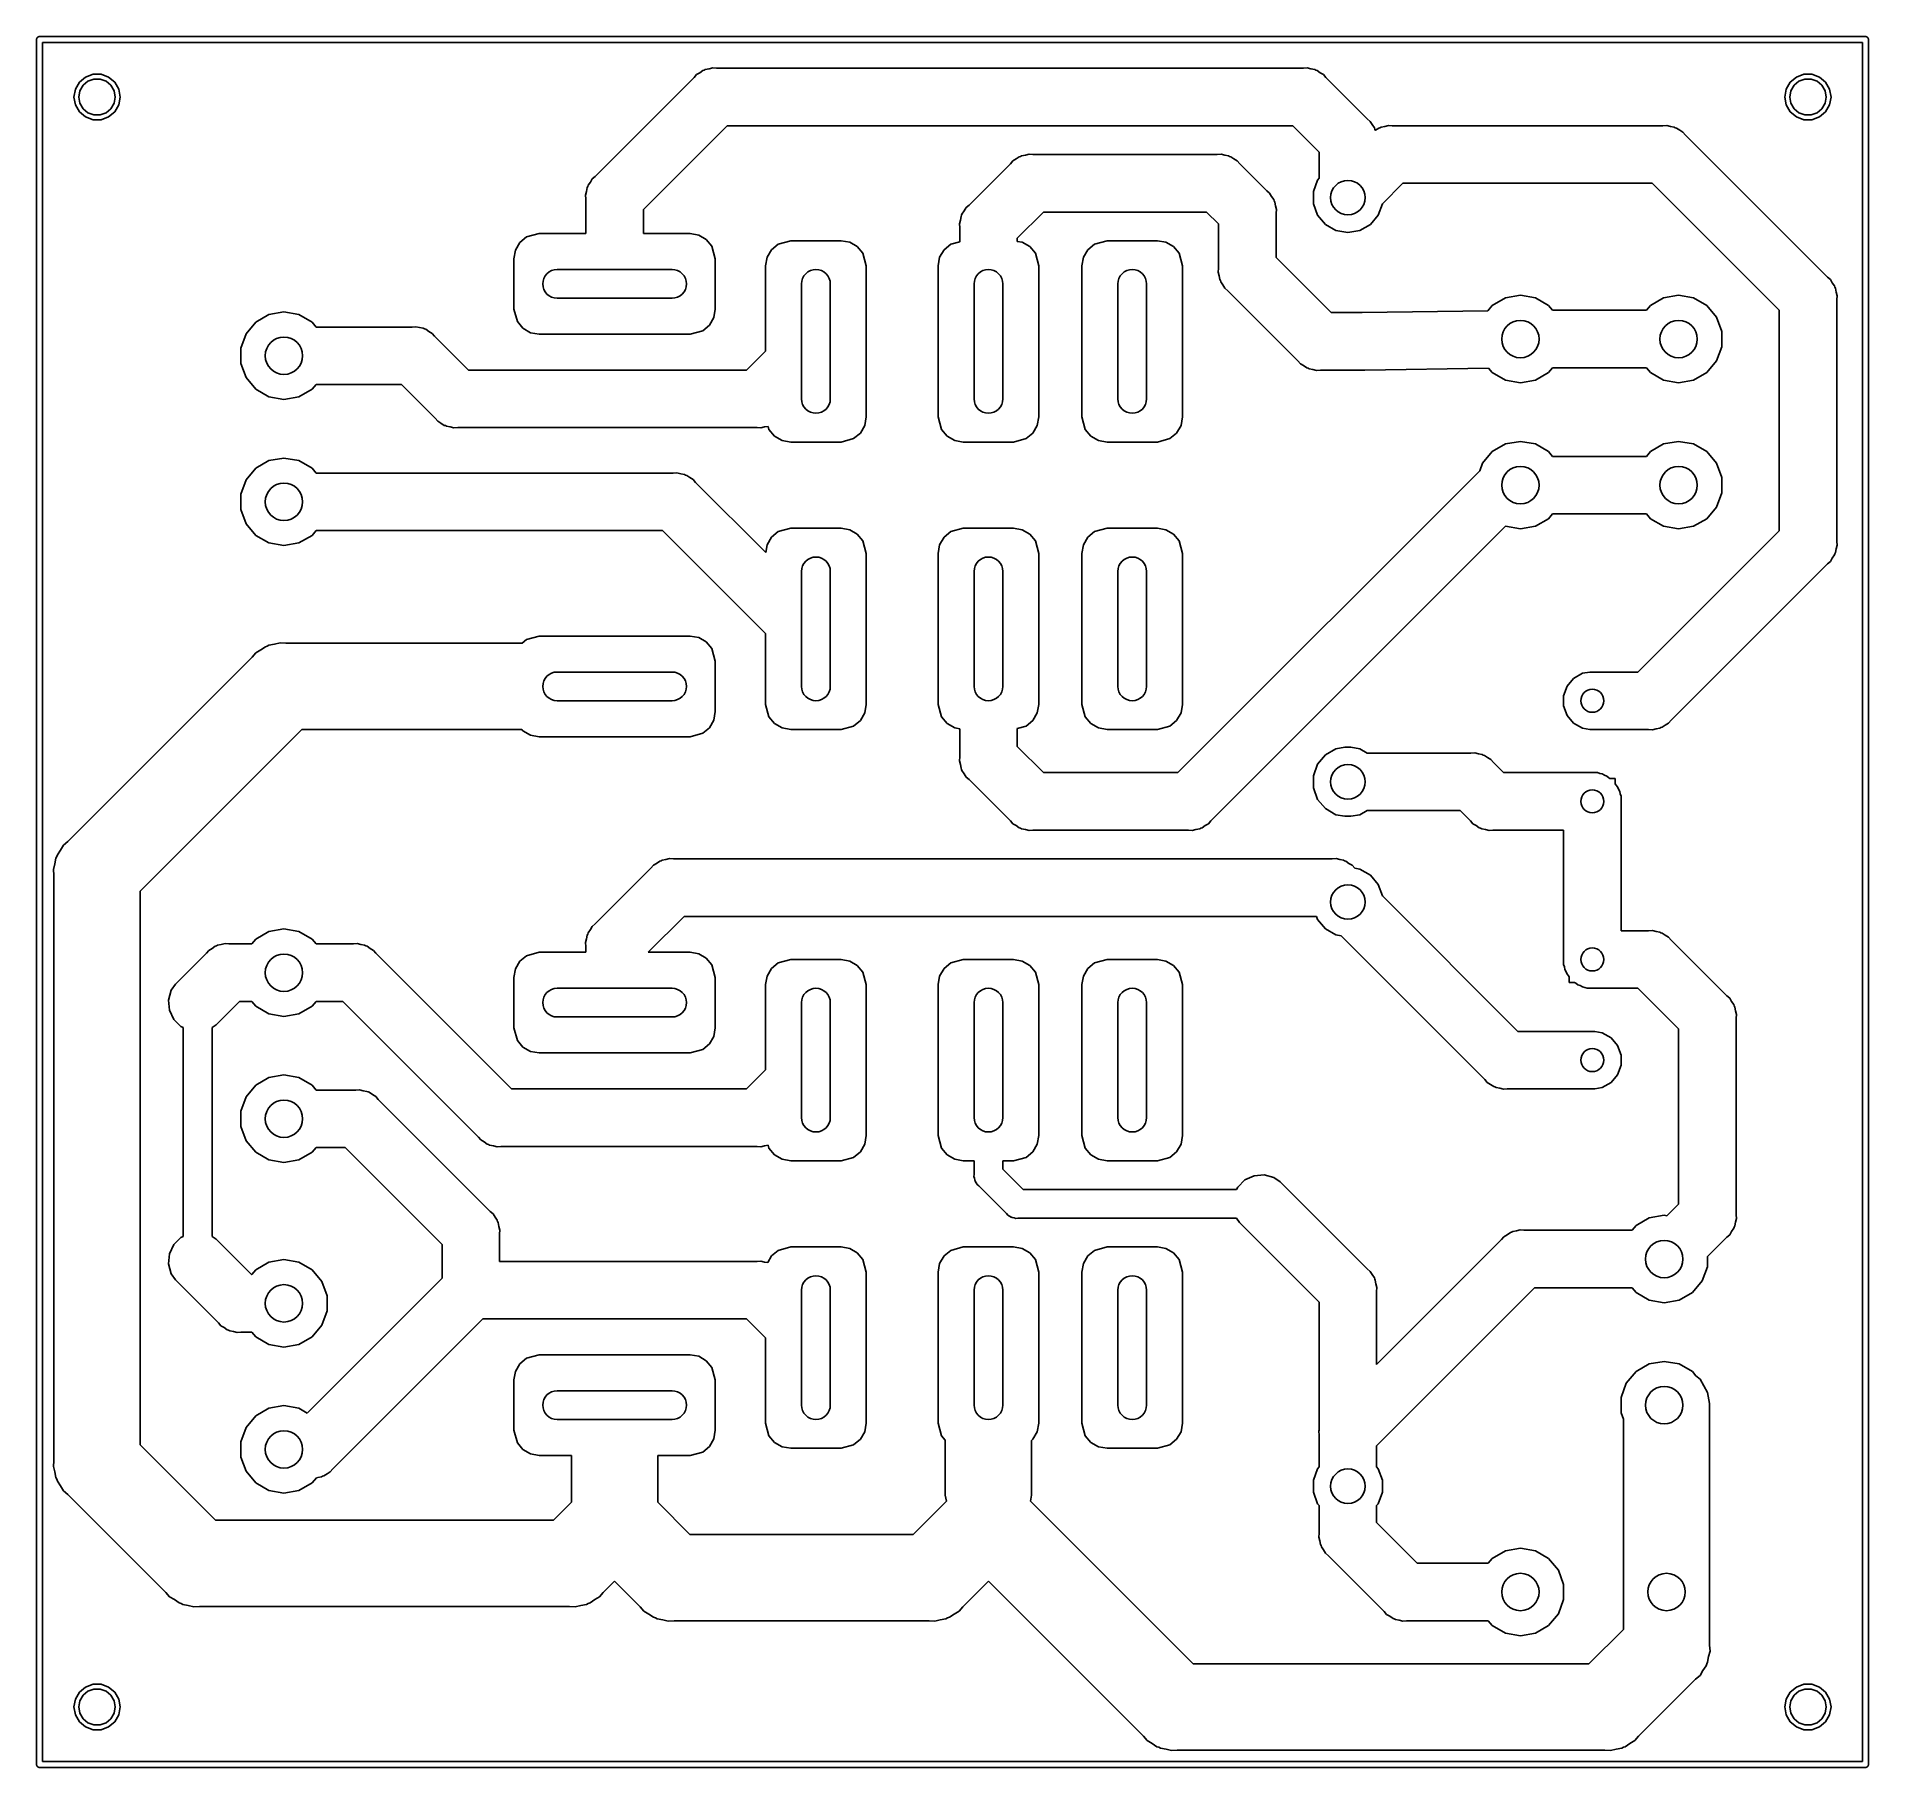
# Model space of a CAD drawing. Extents: x 113.9 to 177.6, y -84.6 to -24.4.
import ezdxf

# ---------------------------------------------------------------- set-up
doc = ezdxf.new("R2010")
doc.units = 0
doc.header["$MEASUREMENT"] = 0
doc.layers.add('BLACK', color=7, linetype='CONTINUOUS')

msp = doc.modelspace()

# ---------------------------------------------------------------- linework, layer by layer
at = {"layer": 'BLACK', "linetype": 'CONTINUOUS'}
for p, q in [((113.9, -24.4824), (113.903, -24.474)), ((113.9, -24.4912), (113.9, -24.4824)), ((113.9, -24.4913), (113.9, -24.4912)), ((113.9, -62.4912), (113.9, -24.4913)), ((113.903, -24.474), (113.905, -24.4653)), ((113.905, -24.4653), (113.909, -24.4576)), ((113.909, -24.4576), (113.912, -24.4492)), ((113.912, -24.4492), (113.918, -24.4424)), ((113.918, -24.4424), (113.922, -24.4347)), ((113.922, -24.4347), (113.929, -24.429)), ((113.929, -24.429), (113.935, -24.4222)), ((113.935, -24.4222), (113.942, -24.4178)), ((113.942, -24.4178), (113.949, -24.4121)), ((113.949, -24.4121), (113.958, -24.409)), ((113.958, -24.409), (113.965, -24.4046)), ((113.965, -24.4046), (113.974, -24.403)), ((113.974, -24.403), (113.982, -24.4)), ((113.982, -24.4), (113.991, -24.4)), ((113.991, -24.4), (113.991, -24.4)), ((113.991, -24.4), (177.509, -24.4)), ((177.4, -24.6), (114.1, -24.6)), ((114.1, -24.6), (114.1, -84.4)), ((177.4, -84.4), (177.4, -24.6)), ((177.509, -24.4), (177.518, -24.4)), ((177.509, -24.4), (177.509, -24.4)), ((177.518, -24.4), (177.526, -24.403)), ((177.526, -24.403), (177.535, -24.4046)), ((177.535, -24.4046), (177.542, -24.409)), ((177.542, -24.409), (177.551, -24.4121)), ((177.551, -24.4121), (177.558, -24.4178)), ((177.558, -24.4178), (177.565, -24.4222)), ((177.565, -24.4222), (177.571, -24.429)), ((177.571, -24.429), (177.578, -24.4347)), ((177.578, -24.4347), (177.582, -24.4424)), ((177.582, -24.4424), (177.588, -24.4492)), ((177.588, -24.4492), (177.591, -24.4576)), ((177.591, -24.4576), (177.595, -24.4653)), ((177.595, -24.4653), (177.597, -24.474)), ((177.597, -24.474), (177.6, -24.4824)), ((177.6, -24.4824), (177.6, -24.4912)), ((177.6, -24.4912), (177.6, -24.4913)), ((177.6, -24.4913), (177.6, -84.5087)), ((115.246, -26.2257), (115.386, -25.9844)), ((115.386, -25.9844), (115.599, -25.8054)), ((115.516, -26.0937), (115.406, -26.2838)), ((115.684, -25.9526), (115.516, -26.0937)), ((115.599, -25.8054), (115.861, -25.7101)), ((115.89, -25.8775), (115.684, -25.9526)), ((115.861, -25.7101), (116.139, -25.7101)), ((116.11, -25.8775), (115.89, -25.8775)), ((116.316, -25.9526), (116.11, -25.8775)), ((116.139, -25.7101), (116.401, -25.8054)), ((116.484, -26.0937), (116.316, -25.9526)), ((116.401, -25.8054), (116.614, -25.9844)), ((116.594, -26.2838), (116.484, -26.0937)), ((116.614, -25.9844), (116.754, -26.2257)), ((133.324, -29.262), (136.762, -25.8238)), ((136.762, -25.8238), (136.847, -25.7221)), ((136.847, -25.7221), (136.962, -25.6558)), ((136.962, -25.6558), (137.071, -25.5797)), ((137.071, -25.5797), (137.114, -25.5682)), ((137.114, -25.5682), (137.153, -25.5458)), ((137.153, -25.5458), (137.283, -25.5228)), ((137.283, -25.5228), (137.411, -25.4884)), ((137.411, -25.4884), (137.544, -25.5)), ((137.544, -25.5), (157.956, -25.5)), ((157.956, -25.5), (158.088, -25.4884)), ((158.088, -25.4884), (158.217, -25.5228)), ((158.217, -25.5228), (158.347, -25.5458)), ((158.347, -25.5458), (158.386, -25.5681)), ((158.386, -25.5681), (158.429, -25.5797)), ((158.429, -25.5797), (158.538, -25.6558)), ((158.538, -25.6558), (158.653, -25.7221)), ((158.653, -25.7221), (158.738, -25.8238)), ((158.738, -25.8238), (160.176, -27.262)), ((174.746, -26.2257), (174.886, -25.9844)), ((174.886, -25.9844), (175.099, -25.8054)), ((175.016, -26.0937), (174.906, -26.2838)), ((175.184, -25.9526), (175.016, -26.0937)), ((175.099, -25.8054), (175.361, -25.7101)), ((175.39, -25.8775), (175.184, -25.9526)), ((175.361, -25.7101), (175.639, -25.7101)), ((175.61, -25.8775), (175.39, -25.8775)), ((175.816, -25.9526), (175.61, -25.8775)), ((175.639, -25.7101), (175.901, -25.8054)), ((175.984, -26.0937), (175.816, -25.9526)), ((175.901, -25.8054), (176.114, -25.9844)), ((176.094, -26.2838), (175.984, -26.0937)), ((176.114, -25.9844), (176.254, -26.2257)), ((115.198, -26.5), (115.246, -26.2257)), ((115.246, -26.7743), (115.198, -26.5)), ((115.406, -26.2838), (115.368, -26.5)), ((115.368, -26.5), (115.406, -26.7162)), ((115.406, -26.7162), (115.516, -26.9063)), ((116.484, -26.9063), (116.594, -26.7162)), ((116.632, -26.5), (116.594, -26.2838)), ((116.594, -26.7162), (116.632, -26.5)), ((116.754, -26.2257), (116.802, -26.5)), ((116.802, -26.5), (116.754, -26.7743)), ((174.698, -26.5), (174.746, -26.2257)), ((174.746, -26.7743), (174.698, -26.5)), ((174.906, -26.2838), (174.868, -26.5)), ((174.868, -26.5), (174.906, -26.7162)), ((174.906, -26.7162), (175.016, -26.9063)), ((175.984, -26.9063), (176.094, -26.7162)), ((176.132, -26.5), (176.094, -26.2838)), ((176.094, -26.7162), (176.132, -26.5)), ((176.254, -26.2257), (176.302, -26.5)), ((176.302, -26.5), (176.254, -26.7743)), ((115.386, -27.0156), (115.246, -26.7743)), ((115.599, -27.1946), (115.386, -27.0156)), ((115.516, -26.9063), (115.684, -27.0474)), ((115.861, -27.2899), (115.599, -27.1946)), ((115.684, -27.0474), (115.89, -27.1225)), ((116.139, -27.2899), (115.861, -27.2899)), ((115.89, -27.1225), (116.11, -27.1225)), ((116.11, -27.1225), (116.316, -27.0474)), ((116.401, -27.1946), (116.139, -27.2899)), ((116.316, -27.0474), (116.484, -26.9063)), ((116.614, -27.0156), (116.401, -27.1946)), ((116.754, -26.7743), (116.614, -27.0156)), ((160.176, -27.262), (160.278, -27.3473)), ((160.278, -27.3473), (160.344, -27.4622)), ((174.886, -27.0156), (174.746, -26.7743)), ((175.099, -27.1946), (174.886, -27.0156)), ((175.016, -26.9063), (175.184, -27.0474)), ((175.361, -27.2899), (175.099, -27.1946)), ((175.184, -27.0474), (175.39, -27.1225)), ((175.639, -27.2899), (175.361, -27.2899)), ((175.39, -27.1225), (175.61, -27.1225)), ((175.61, -27.1225), (175.816, -27.0474)), ((175.901, -27.1946), (175.639, -27.2899)), ((175.816, -27.0474), (175.984, -26.9063)), ((176.114, -27.0156), (175.901, -27.1946)), ((176.254, -26.7743), (176.114, -27.0156)), ((137.914, -27.5), (135, -30.4142)), ((157.586, -27.5), (137.914, -27.5)), ((158.5, -28.4142), (157.586, -27.5)), ((160.344, -27.4622), (160.42, -27.5709)), ((160.42, -27.5709), (160.432, -27.614)), ((160.432, -27.614), (160.454, -27.6527)), ((160.454, -27.6527), (160.455, -27.6597)), ((160.455, -27.6597), (160.462, -27.6558)), ((160.462, -27.6558), (160.571, -27.5797)), ((160.571, -27.5797), (160.614, -27.5682)), ((160.614, -27.5682), (160.653, -27.5458)), ((160.653, -27.5458), (160.783, -27.5228)), ((160.783, -27.5228), (160.911, -27.4884)), ((160.911, -27.4884), (161.044, -27.5)), ((161.044, -27.5), (170.456, -27.5)), ((170.456, -27.5), (170.588, -27.4884)), ((170.588, -27.4884), (170.717, -27.5228)), ((170.717, -27.5228), (170.847, -27.5458)), ((170.847, -27.5458), (170.886, -27.5681)), ((170.886, -27.5681), (170.929, -27.5797)), ((170.929, -27.5797), (171.038, -27.6558)), ((171.038, -27.6558), (171.153, -27.7221)), ((171.153, -27.7221), (171.238, -27.8238)), ((171.238, -27.8238), (176.176, -32.762)), ((147.847, -28.7221), (147.962, -28.6558)), ((147.962, -28.6558), (148.071, -28.5797)), ((148.071, -28.5797), (148.114, -28.5682)), ((148.114, -28.5682), (148.153, -28.5458)), ((148.153, -28.5458), (148.283, -28.5228)), ((148.283, -28.5228), (148.411, -28.4884)), ((148.411, -28.4884), (148.544, -28.5)), ((148.544, -28.5), (154.956, -28.5)), ((154.956, -28.5), (155.088, -28.4884)), ((155.088, -28.4884), (155.217, -28.5228)), ((155.217, -28.5228), (155.347, -28.5458)), ((155.347, -28.5458), (155.386, -28.5681)), ((155.386, -28.5681), (155.429, -28.5797)), ((155.429, -28.5797), (155.538, -28.6558)), ((155.538, -28.6558), (155.653, -28.7221)), ((158.5, -29.3249), (158.5, -28.4142)), ((133.222, -29.3473), (133.324, -29.262)), ((146.324, -30.262), (147.762, -28.8238)), ((147.762, -28.8238), (147.847, -28.7221)), ((155.653, -28.7221), (155.738, -28.8238)), ((155.738, -28.8238), (156.676, -29.762)), ((132.988, -29.9115), (133.023, -29.7834)), ((133, -30.0437), (132.988, -29.9115)), ((133.023, -29.7834), (133.046, -29.6527)), ((133.046, -29.6527), (133.068, -29.614)), ((133.068, -29.614), (133.08, -29.5709)), ((133.08, -29.5709), (133.156, -29.4622)), ((133.156, -29.4622), (133.222, -29.3473)), ((156.676, -29.762), (156.778, -29.8473)), ((156.778, -29.8473), (156.844, -29.9622)), ((158.3, -29.7884), (158.445, -29.3907)), ((158.3, -30.2116), (158.3, -29.7884)), ((158.445, -29.3907), (158.5, -29.3249)), ((161.414, -29.5), (160.698, -30.2157)), ((170.086, -29.5), (161.414, -29.5)), ((174.5, -33.9142), (170.086, -29.5)), ((133, -31.25), (133, -30.0437)), ((135, -30.4142), (135, -31.25)), ((146.068, -30.614), (146.08, -30.5709)), ((146.08, -30.5709), (146.156, -30.4622)), ((146.156, -30.4622), (146.222, -30.3473)), ((146.222, -30.3473), (146.324, -30.262)), ((148.914, -30.5), (148, -31.4142)), ((154.586, -30.5), (148.914, -30.5)), ((155, -30.9142), (154.586, -30.5)), ((156.844, -29.9622), (156.92, -30.0709)), ((156.92, -30.0709), (156.932, -30.114)), ((156.932, -30.114), (156.954, -30.1527)), ((156.954, -30.1527), (156.977, -30.2834)), ((156.977, -30.2834), (157.012, -30.4115)), ((157.012, -30.4115), (157, -30.5436)), ((157, -30.5436), (157, -32.0858)), ((158.445, -30.6093), (158.3, -30.2116)), ((160.698, -30.2157), (160.555, -30.6093)), ((145.988, -30.9115), (146.023, -30.7834)), ((146, -31.0436), (145.988, -30.9115)), ((146, -31.5335), (146, -31.0436)), ((146.023, -30.7834), (146.046, -30.6527)), ((146.046, -30.6527), (146.068, -30.614)), ((155, -32.4564), (155, -30.9142)), ((158.717, -30.9334), (158.445, -30.6093)), ((159.083, -31.145), (158.717, -30.9334)), ((159.5, -31.2185), (159.083, -31.145)), ((159.917, -31.145), (159.5, -31.2185)), ((160.283, -30.9334), (159.917, -31.145)), ((160.555, -30.6093), (160.283, -30.9334)), ((130.5, -32.125), (130.553, -31.8257)), ((130.553, -31.8257), (130.705, -31.5626)), ((130.705, -31.5626), (130.938, -31.3672)), ((130.938, -31.3672), (131.375, -31.25)), ((131.375, -31.25), (133, -31.25)), ((135, -31.25), (136.625, -31.25)), ((136.625, -31.25), (136.924, -31.3028)), ((136.924, -31.3028), (137.187, -31.4547)), ((137.187, -31.4547), (137.383, -31.6875)), ((137.383, -31.6875), (137.5, -32.125)), ((139.303, -32.0757), (139.455, -31.8126)), ((139.455, -31.8126), (139.688, -31.6172)), ((139.688, -31.6172), (140.125, -31.5)), ((140.125, -31.5), (141.875, -31.5)), ((141.875, -31.5), (142.174, -31.5528)), ((142.174, -31.5528), (142.437, -31.7047)), ((142.437, -31.7047), (142.633, -31.9375)), ((145.303, -32.0757), (145.455, -31.8126)), ((145.455, -31.8126), (145.688, -31.6172)), ((145.688, -31.6172), (146, -31.5335)), ((148, -31.4142), (148, -31.522)), ((148, -31.522), (148.174, -31.5528)), ((148.174, -31.5528), (148.437, -31.7047)), ((148.437, -31.7047), (148.633, -31.9375)), ((150.303, -32.0757), (150.455, -31.8126)), ((150.455, -31.8126), (150.688, -31.6172)), ((150.688, -31.6172), (151.125, -31.5)), ((151.125, -31.5), (152.875, -31.5)), ((152.875, -31.5), (153.174, -31.5528)), ((153.174, -31.5528), (153.437, -31.7047)), ((153.437, -31.7047), (153.633, -31.9375)), ((130.5, -33.875), (130.5, -32.125)), ((137.5, -32.125), (137.5, -33.875)), ((139.25, -32.375), (139.303, -32.0757)), ((139.25, -35.3358), (139.25, -32.375)), ((142.633, -31.9375), (142.75, -32.375)), ((142.75, -32.375), (142.75, -37.625)), ((145.25, -32.375), (145.303, -32.0757)), ((145.25, -37.625), (145.25, -32.375)), ((148.633, -31.9375), (148.75, -32.375)), ((148.75, -32.375), (148.75, -37.625)), ((150.25, -32.375), (150.303, -32.0757)), ((150.25, -37.625), (150.25, -32.375)), ((153.633, -31.9375), (153.75, -32.375)), ((153.75, -32.375), (153.75, -37.625)), ((154.988, -32.5885), (155, -32.4564)), ((157, -32.0858), (158.914, -34)), ((131.51, -32.9025), (131.5, -33)), ((131.51, -32.9025), (131.5, -33)), ((131.5, -33), (131.51, -33.0975)), ((131.5, -33), (131.51, -33.0975)), ((131.538, -32.8087), (131.51, -32.9025)), ((131.538, -32.8087), (131.51, -32.9025)), ((131.51, -33.0975), (131.538, -33.1913)), ((131.51, -33.0975), (131.538, -33.1913)), ((131.584, -32.7222), (131.538, -32.8087)), ((131.584, -32.7222), (131.538, -32.8087)), ((131.646, -32.6464), (131.584, -32.7222)), ((131.646, -32.6464), (131.584, -32.7222)), ((131.722, -32.5843), (131.646, -32.6464)), ((131.722, -32.5843), (131.646, -32.6464)), ((131.809, -32.5381), (131.722, -32.5843)), ((131.809, -32.5381), (131.722, -32.5843)), ((131.902, -32.5096), (131.809, -32.5381)), ((131.902, -32.5096), (131.809, -32.5381)), ((132, -32.5), (131.902, -32.5096)), ((132, -32.5), (131.902, -32.5096)), ((136, -32.5), (132, -32.5)), ((136, -32.5), (132, -32.5)), ((136.098, -32.5096), (136, -32.5)), ((136.098, -32.5096), (136, -32.5)), ((136.191, -32.5381), (136.098, -32.5096)), ((136.191, -32.5381), (136.098, -32.5096)), ((136.278, -32.5843), (136.191, -32.5381)), ((136.278, -32.5843), (136.191, -32.5381)), ((136.354, -32.6464), (136.278, -32.5843)), ((136.354, -32.6464), (136.278, -32.5843)), ((136.416, -32.7222), (136.354, -32.6464)), ((136.416, -32.7222), (136.354, -32.6464)), ((136.462, -32.8087), (136.416, -32.7222)), ((136.462, -32.8087), (136.416, -32.7222)), ((136.49, -32.9025), (136.462, -32.8087)), ((136.49, -32.9025), (136.462, -32.8087)), ((136.462, -33.1913), (136.49, -33.0975)), ((136.462, -33.1913), (136.49, -33.0975)), ((136.5, -33), (136.49, -32.9025)), ((136.5, -33), (136.49, -32.9025)), ((136.49, -33.0975), (136.5, -33)), ((136.49, -33.0975), (136.5, -33)), ((140.51, -32.9025), (140.5, -33)), ((140.51, -32.9025), (140.5, -33)), ((140.5, -33), (140.5, -37)), ((140.5, -33), (140.5, -37)), ((140.538, -32.8087), (140.51, -32.9025)), ((140.538, -32.8087), (140.51, -32.9025)), ((140.584, -32.7222), (140.538, -32.8087)), ((140.584, -32.7222), (140.538, -32.8087)), ((140.646, -32.6464), (140.584, -32.7222)), ((140.646, -32.6464), (140.584, -32.7222)), ((140.722, -32.5843), (140.646, -32.6464)), ((140.722, -32.5843), (140.646, -32.6464)), ((140.809, -32.5381), (140.722, -32.5843)), ((140.809, -32.5381), (140.722, -32.5843)), ((140.902, -32.5096), (140.809, -32.5381)), ((140.902, -32.5096), (140.809, -32.5381)), ((141, -32.5), (140.902, -32.5096)), ((141, -32.5), (140.902, -32.5096)), ((141.098, -32.5096), (141, -32.5)), ((141.098, -32.5096), (141, -32.5)), ((141.191, -32.5381), (141.098, -32.5096)), ((141.191, -32.5381), (141.098, -32.5096)), ((141.278, -32.5843), (141.191, -32.5381)), ((141.278, -32.5843), (141.191, -32.5381)), ((141.354, -32.6464), (141.278, -32.5843)), ((141.354, -32.6464), (141.278, -32.5843)), ((141.416, -32.7222), (141.354, -32.6464)), ((141.416, -32.7222), (141.354, -32.6464)), ((141.462, -32.8087), (141.416, -32.7222)), ((141.462, -32.8087), (141.416, -32.7222)), ((141.49, -32.9025), (141.462, -32.8087)), ((141.49, -32.9025), (141.462, -32.8087)), ((141.5, -33), (141.49, -32.9025)), ((141.5, -33), (141.49, -32.9025)), ((141.5, -37), (141.5, -33)), ((141.5, -37), (141.5, -33)), ((146.51, -32.9025), (146.5, -33)), ((146.51, -32.9025), (146.5, -33)), ((146.5, -33), (146.5, -37)), ((146.5, -33), (146.5, -37)), ((146.538, -32.8087), (146.51, -32.9025)), ((146.538, -32.8087), (146.51, -32.9025)), ((146.584, -32.7222), (146.538, -32.8087)), ((146.584, -32.7222), (146.538, -32.8087)), ((146.646, -32.6464), (146.584, -32.7222)), ((146.646, -32.6464), (146.584, -32.7222)), ((146.722, -32.5843), (146.646, -32.6464)), ((146.722, -32.5843), (146.646, -32.6464)), ((146.809, -32.5381), (146.722, -32.5843)), ((146.809, -32.5381), (146.722, -32.5843)), ((146.902, -32.5096), (146.809, -32.5381)), ((146.902, -32.5096), (146.809, -32.5381)), ((147, -32.5), (146.902, -32.5096)), ((147, -32.5), (146.902, -32.5096)), ((147.098, -32.5096), (147, -32.5)), ((147.098, -32.5096), (147, -32.5)), ((147.191, -32.5381), (147.098, -32.5096)), ((147.191, -32.5381), (147.098, -32.5096)), ((147.278, -32.5843), (147.191, -32.5381)), ((147.278, -32.5843), (147.191, -32.5381)), ((147.354, -32.6464), (147.278, -32.5843)), ((147.354, -32.6464), (147.278, -32.5843)), ((147.416, -32.7222), (147.354, -32.6464)), ((147.416, -32.7222), (147.354, -32.6464)), ((147.462, -32.8087), (147.416, -32.7222)), ((147.462, -32.8087), (147.416, -32.7222)), ((147.49, -32.9025), (147.462, -32.8087)), ((147.49, -32.9025), (147.462, -32.8087)), ((147.5, -33), (147.49, -32.9025)), ((147.5, -33), (147.49, -32.9025)), ((147.5, -37), (147.5, -33)), ((147.5, -37), (147.5, -33)), ((151.51, -32.9025), (151.5, -33)), ((151.51, -32.9025), (151.5, -33)), ((151.5, -33), (151.5, -37)), ((151.5, -33), (151.5, -37)), ((151.538, -32.8087), (151.51, -32.9025)), ((151.538, -32.8087), (151.51, -32.9025)), ((151.584, -32.7222), (151.538, -32.8087)), ((151.584, -32.7222), (151.538, -32.8087)), ((151.646, -32.6464), (151.584, -32.7222)), ((151.646, -32.6464), (151.584, -32.7222)), ((151.722, -32.5843), (151.646, -32.6464)), ((151.722, -32.5843), (151.646, -32.6464)), ((151.809, -32.5381), (151.722, -32.5843)), ((151.809, -32.5381), (151.722, -32.5843)), ((151.902, -32.5096), (151.809, -32.5381)), ((151.902, -32.5096), (151.809, -32.5381)), ((152, -32.5), (151.902, -32.5096)), ((152, -32.5), (151.902, -32.5096)), ((152.098, -32.5096), (152, -32.5)), ((152.098, -32.5096), (152, -32.5)), ((152.191, -32.5381), (152.098, -32.5096)), ((152.191, -32.5381), (152.098, -32.5096)), ((152.278, -32.5843), (152.191, -32.5381)), ((152.278, -32.5843), (152.191, -32.5381)), ((152.354, -32.6464), (152.278, -32.5843)), ((152.354, -32.6464), (152.278, -32.5843)), ((152.416, -32.7222), (152.354, -32.6464)), ((152.416, -32.7222), (152.354, -32.6464)), ((152.462, -32.8087), (152.416, -32.7222)), ((152.462, -32.8087), (152.416, -32.7222)), ((152.49, -32.9025), (152.462, -32.8087)), ((152.49, -32.9025), (152.462, -32.8087)), ((152.5, -33), (152.49, -32.9025)), ((152.5, -33), (152.49, -32.9025)), ((152.5, -37), (152.5, -33)), ((152.5, -37), (152.5, -33)), ((155.023, -32.7166), (154.988, -32.5885)), ((155.046, -32.8473), (155.023, -32.7166)), ((155.068, -32.886), (155.046, -32.8473)), ((155.08, -32.9291), (155.068, -32.886)), ((155.156, -33.0378), (155.08, -32.9291)), ((155.222, -33.1527), (155.156, -33.0378)), ((176.176, -32.762), (176.278, -32.8473)), ((176.278, -32.8473), (176.344, -32.9622)), ((176.344, -32.9622), (176.42, -33.0709)), ((176.42, -33.0709), (176.432, -33.114)), ((176.432, -33.114), (176.454, -33.1527)), ((131.538, -33.1913), (131.584, -33.2778)), ((131.538, -33.1913), (131.584, -33.2778)), ((131.584, -33.2778), (131.646, -33.3536)), ((131.584, -33.2778), (131.646, -33.3536)), ((131.646, -33.3536), (131.722, -33.4157)), ((131.646, -33.3536), (131.722, -33.4157)), ((131.722, -33.4157), (131.809, -33.4619)), ((131.722, -33.4157), (131.809, -33.4619)), ((131.809, -33.4619), (131.902, -33.4904)), ((131.809, -33.4619), (131.902, -33.4904)), ((131.902, -33.4904), (132, -33.5)), ((131.902, -33.4904), (132, -33.5)), ((132, -33.5), (136, -33.5)), ((132, -33.5), (136, -33.5)), ((136, -33.5), (136.098, -33.4904)), ((136, -33.5), (136.098, -33.4904)), ((136.098, -33.4904), (136.191, -33.4619)), ((136.098, -33.4904), (136.191, -33.4619)), ((136.191, -33.4619), (136.278, -33.4157)), ((136.191, -33.4619), (136.278, -33.4157)), ((136.278, -33.4157), (136.354, -33.3536)), ((136.278, -33.4157), (136.354, -33.3536)), ((136.354, -33.3536), (136.416, -33.2778)), ((136.354, -33.3536), (136.416, -33.2778)), ((136.416, -33.2778), (136.462, -33.1913)), ((136.416, -33.2778), (136.462, -33.1913)), ((155.324, -33.238), (155.222, -33.1527)), ((157.762, -35.6762), (155.324, -33.238)), ((164.367, -33.9364), (164.521, -33.7532)), ((164.521, -33.7532), (164.979, -33.4887)), ((164.979, -33.4887), (165.5, -33.3969)), ((165.5, -33.3969), (166.021, -33.4887)), ((166.021, -33.4887), (166.479, -33.7532)), ((166.479, -33.7532), (166.619, -33.92)), ((169.881, -33.92), (170.021, -33.7532)), ((170.021, -33.7532), (170.479, -33.4887)), ((170.479, -33.4887), (171, -33.3969)), ((171, -33.3969), (171.521, -33.4887)), ((171.521, -33.4887), (171.979, -33.7532)), ((171.979, -33.7532), (172.319, -34.1584)), ((176.454, -33.1527), (176.477, -33.2834)), ((176.477, -33.2834), (176.512, -33.4115)), ((176.512, -33.4115), (176.5, -33.5436)), ((176.5, -33.5436), (176.5, -41.9564)), ((121.181, -34.7384), (121.521, -34.3332)), ((121.521, -34.3332), (121.979, -34.0687)), ((121.979, -34.0687), (122.5, -33.9769)), ((122.5, -33.9769), (123.021, -34.0687)), ((123.021, -34.0687), (123.479, -34.3332)), ((123.479, -34.3332), (123.619, -34.5)), ((130.617, -34.3125), (130.5, -33.875)), ((130.813, -34.5453), (130.617, -34.3125)), ((137.447, -34.1743), (137.295, -34.4374)), ((137.5, -33.875), (137.447, -34.1743)), ((158.914, -34), (159.993, -34)), ((159.993, -34), (164.367, -33.9364)), ((166.619, -33.92), (169.881, -33.92)), ((172.319, -34.1584), (172.5, -34.6555)), ((174.5, -41.5858), (174.5, -33.9142)), ((121, -35.2355), (121.181, -34.7384)), ((123.619, -34.5), (126.956, -34.5)), ((126.956, -34.5), (127.088, -34.4884)), ((127.088, -34.4884), (127.217, -34.5228)), ((127.217, -34.5228), (127.347, -34.5458)), ((127.347, -34.5458), (127.386, -34.5681)), ((127.386, -34.5681), (127.429, -34.5797)), ((127.429, -34.5797), (127.538, -34.6558)), ((127.538, -34.6558), (127.653, -34.7221)), ((127.653, -34.7221), (127.738, -34.8238)), ((127.738, -34.8238), (128.914, -36)), ((131.076, -34.6972), (130.813, -34.5453)), ((131.375, -34.75), (131.076, -34.6972)), ((136.625, -34.75), (131.375, -34.75)), ((137.062, -34.6328), (136.625, -34.75)), ((137.295, -34.4374), (137.062, -34.6328)), ((172.5, -34.6555), (172.5, -35.1845)), ((121, -35.7645), (121, -35.2355)), ((138.586, -36), (139.25, -35.3358)), ((172.5, -35.1845), (172.319, -35.6816)), ((121.181, -36.2616), (121, -35.7645)), ((121.521, -36.6668), (121.181, -36.2616)), ((128.914, -36), (138.586, -36)), ((157.847, -35.7779), (157.762, -35.6762)), ((157.962, -35.8442), (157.847, -35.7779)), ((158.071, -35.9203), (157.962, -35.8442)), ((158.114, -35.9319), (158.071, -35.9203)), ((158.153, -35.9542), (158.114, -35.9319)), ((158.283, -35.9772), (158.153, -35.9542)), ((158.411, -36.0116), (158.283, -35.9772)), ((158.544, -36), (158.411, -36.0116)), ((159.92, -36), (158.544, -36)), ((159.927, -36.0012), (159.92, -36)), ((160.007, -36), (159.927, -36.0012)), ((160.087, -36), (160.007, -36)), ((160.095, -35.9987), (160.087, -36)), ((164.395, -35.9362), (160.095, -35.9987)), ((164.521, -36.0868), (164.395, -35.9362)), ((164.979, -36.3513), (164.521, -36.0868)), ((166.479, -36.0868), (166.021, -36.3513)), ((166.619, -35.92), (166.479, -36.0868)), ((169.881, -35.92), (166.619, -35.92)), ((170.021, -36.0868), (169.881, -35.92)), ((170.479, -36.3513), (170.021, -36.0868)), ((171.979, -36.0868), (171.521, -36.3513)), ((172.319, -35.6816), (171.979, -36.0868)), ((121.979, -36.9313), (121.521, -36.6668)), ((122.5, -37.0231), (121.979, -36.9313)), ((123.021, -36.9313), (122.5, -37.0231)), ((123.479, -36.6668), (123.021, -36.9313)), ((123.619, -36.5), (123.479, -36.6668)), ((126.586, -36.5), (123.619, -36.5)), ((127.762, -37.6762), (126.586, -36.5)), ((165.5, -36.4431), (164.979, -36.3513)), ((166.021, -36.3513), (165.5, -36.4431)), ((171, -36.4431), (170.479, -36.3513)), ((171.521, -36.3513), (171, -36.4431)), ((140.5, -37), (140.51, -37.0975)), ((140.5, -37), (140.51, -37.0975)), ((140.51, -37.0975), (140.538, -37.1913)), ((140.51, -37.0975), (140.538, -37.1913)), ((140.538, -37.1913), (140.584, -37.2778)), ((140.538, -37.1913), (140.584, -37.2778)), ((140.584, -37.2778), (140.646, -37.3536)), ((140.584, -37.2778), (140.646, -37.3536)), ((140.646, -37.3536), (140.722, -37.4157)), ((140.646, -37.3536), (140.722, -37.4157)), ((140.722, -37.4157), (140.809, -37.4619)), ((140.722, -37.4157), (140.809, -37.4619)), ((140.809, -37.4619), (140.902, -37.4904)), ((140.809, -37.4619), (140.902, -37.4904)), ((140.902, -37.4904), (141, -37.5)), ((140.902, -37.4904), (141, -37.5)), ((141, -37.5), (141.098, -37.4904)), ((141, -37.5), (141.098, -37.4904)), ((141.098, -37.4904), (141.191, -37.4619)), ((141.098, -37.4904), (141.191, -37.4619)), ((141.191, -37.4619), (141.278, -37.4157)), ((141.191, -37.4619), (141.278, -37.4157)), ((141.278, -37.4157), (141.354, -37.3536)), ((141.278, -37.4157), (141.354, -37.3536)), ((141.354, -37.3536), (141.416, -37.2778)), ((141.354, -37.3536), (141.416, -37.2778)), ((141.416, -37.2778), (141.462, -37.1913)), ((141.416, -37.2778), (141.462, -37.1913)), ((141.462, -37.1913), (141.49, -37.0975)), ((141.462, -37.1913), (141.49, -37.0975)), ((141.49, -37.0975), (141.5, -37)), ((141.49, -37.0975), (141.5, -37)), ((146.5, -37), (146.51, -37.0975)), ((146.5, -37), (146.51, -37.0975)), ((146.51, -37.0975), (146.538, -37.1913)), ((146.51, -37.0975), (146.538, -37.1913)), ((146.538, -37.1913), (146.584, -37.2778)), ((146.538, -37.1913), (146.584, -37.2778)), ((146.584, -37.2778), (146.646, -37.3536)), ((146.584, -37.2778), (146.646, -37.3536)), ((146.646, -37.3536), (146.722, -37.4157)), ((146.646, -37.3536), (146.722, -37.4157)), ((146.722, -37.4157), (146.809, -37.4619)), ((146.722, -37.4157), (146.809, -37.4619)), ((146.809, -37.4619), (146.902, -37.4904)), ((146.809, -37.4619), (146.902, -37.4904)), ((146.902, -37.4904), (147, -37.5)), ((146.902, -37.4904), (147, -37.5)), ((147, -37.5), (147.098, -37.4904)), ((147, -37.5), (147.098, -37.4904)), ((147.098, -37.4904), (147.191, -37.4619)), ((147.098, -37.4904), (147.191, -37.4619)), ((147.191, -37.4619), (147.278, -37.4157)), ((147.191, -37.4619), (147.278, -37.4157)), ((147.278, -37.4157), (147.354, -37.3536)), ((147.278, -37.4157), (147.354, -37.3536)), ((147.354, -37.3536), (147.416, -37.2778)), ((147.354, -37.3536), (147.416, -37.2778)), ((147.416, -37.2778), (147.462, -37.1913)), ((147.416, -37.2778), (147.462, -37.1913)), ((147.462, -37.1913), (147.49, -37.0975)), ((147.462, -37.1913), (147.49, -37.0975)), ((147.49, -37.0975), (147.5, -37)), ((147.49, -37.0975), (147.5, -37)), ((151.5, -37), (151.51, -37.0975)), ((151.5, -37), (151.51, -37.0975)), ((151.51, -37.0975), (151.538, -37.1913)), ((151.51, -37.0975), (151.538, -37.1913)), ((151.538, -37.1913), (151.584, -37.2778)), ((151.538, -37.1913), (151.584, -37.2778)), ((151.584, -37.2778), (151.646, -37.3536)), ((151.584, -37.2778), (151.646, -37.3536)), ((151.646, -37.3536), (151.722, -37.4157)), ((151.646, -37.3536), (151.722, -37.4157)), ((151.722, -37.4157), (151.809, -37.4619)), ((151.722, -37.4157), (151.809, -37.4619)), ((151.809, -37.4619), (151.902, -37.4904)), ((151.809, -37.4619), (151.902, -37.4904)), ((151.902, -37.4904), (152, -37.5)), ((151.902, -37.4904), (152, -37.5)), ((152, -37.5), (152.098, -37.4904)), ((152, -37.5), (152.098, -37.4904)), ((152.098, -37.4904), (152.191, -37.4619)), ((152.098, -37.4904), (152.191, -37.4619)), ((152.191, -37.4619), (152.278, -37.4157)), ((152.191, -37.4619), (152.278, -37.4157)), ((152.278, -37.4157), (152.354, -37.3536)), ((152.278, -37.4157), (152.354, -37.3536)), ((152.354, -37.3536), (152.416, -37.2778)), ((152.354, -37.3536), (152.416, -37.2778)), ((152.416, -37.2778), (152.462, -37.1913)), ((152.416, -37.2778), (152.462, -37.1913)), ((152.462, -37.1913), (152.49, -37.0975)), ((152.462, -37.1913), (152.49, -37.0975)), ((152.49, -37.0975), (152.5, -37)), ((152.49, -37.0975), (152.5, -37)), ((127.847, -37.7779), (127.762, -37.6762)), ((127.962, -37.8442), (127.847, -37.7779)), ((128.071, -37.9203), (127.962, -37.8442)), ((128.114, -37.9318), (128.071, -37.9203)), ((128.153, -37.9542), (128.114, -37.9318)), ((128.283, -37.9772), (128.153, -37.9542)), ((128.411, -38.0116), (128.283, -37.9772)), ((128.544, -38), (128.411, -38.0116)), ((138.956, -38), (128.544, -38)), ((139.088, -38.0116), (138.956, -38)), ((139.217, -37.9772), (139.088, -38.0116)), ((139.339, -37.9557), (139.217, -37.9772)), ((139.367, -38.0625), (139.339, -37.9557)), ((139.563, -38.2953), (139.367, -38.0625)), ((142.545, -38.1874), (142.312, -38.3828)), ((142.697, -37.9243), (142.545, -38.1874)), ((142.75, -37.625), (142.697, -37.9243)), ((145.367, -38.0625), (145.25, -37.625)), ((145.563, -38.2953), (145.367, -38.0625)), ((148.545, -38.1874), (148.312, -38.3828)), ((148.697, -37.9243), (148.545, -38.1874)), ((148.75, -37.625), (148.697, -37.9243)), ((150.367, -38.0625), (150.25, -37.625)), ((150.563, -38.2953), (150.367, -38.0625)), ((153.545, -38.1874), (153.312, -38.3828)), ((153.697, -37.9243), (153.545, -38.1874)), ((153.75, -37.625), (153.697, -37.9243)), ((139.826, -38.4472), (139.563, -38.2953)), ((140.125, -38.5), (139.826, -38.4472)), ((141.875, -38.5), (140.125, -38.5)), ((142.312, -38.3828), (141.875, -38.5)), ((145.826, -38.4472), (145.563, -38.2953)), ((146.125, -38.5), (145.826, -38.4472)), ((147.875, -38.5), (146.125, -38.5)), ((148.312, -38.3828), (147.875, -38.5)), ((150.826, -38.4472), (150.563, -38.2953)), ((151.125, -38.5), (150.826, -38.4472)), ((152.875, -38.5), (151.125, -38.5)), ((153.312, -38.3828), (152.875, -38.5)), ((164.181, -39.2384), (164.521, -38.8332)), ((164.521, -38.8332), (164.979, -38.5687)), ((164.979, -38.5687), (165.5, -38.4769)), ((165.5, -38.4769), (166.021, -38.5687)), ((166.021, -38.5687), (166.479, -38.8332)), ((166.479, -38.8332), (166.619, -39)), ((169.881, -39), (170.021, -38.8332)), ((170.021, -38.8332), (170.479, -38.5687)), ((170.479, -38.5687), (171, -38.4769)), ((171, -38.4769), (171.521, -38.5687)), ((171.521, -38.5687), (171.979, -38.8332)), ((171.979, -38.8332), (172.319, -39.2384)), ((121.181, -39.8184), (121.521, -39.4132)), ((121.521, -39.4132), (121.979, -39.1487)), ((121.979, -39.1487), (122.5, -39.0569)), ((122.5, -39.0569), (123.021, -39.1487)), ((123.021, -39.1487), (123.479, -39.4132)), ((123.479, -39.4132), (123.619, -39.58)), ((164.086, -39.5001), (164.181, -39.2384)), ((166.619, -39), (169.881, -39)), ((172.319, -39.2384), (172.5, -39.7355)), ((121, -40.3155), (121.181, -39.8184)), ((123.619, -39.58), (136.036, -39.58)), ((136.036, -39.58), (136.168, -39.5684)), ((136.168, -39.5684), (136.297, -39.6028)), ((136.297, -39.6028), (136.427, -39.6258)), ((136.427, -39.6258), (136.466, -39.6482)), ((136.466, -39.6482), (136.509, -39.6597)), ((136.509, -39.6597), (136.618, -39.7358)), ((136.618, -39.7358), (136.733, -39.8021)), ((136.733, -39.8021), (136.818, -39.9038)), ((136.818, -39.9038), (139.256, -42.3417)), ((153.586, -50), (164.086, -39.5001)), ((172.5, -39.7355), (172.5, -40.2645)), ((121, -40.8445), (121, -40.3155)), ((172.319, -40.7616), (171.979, -41.1668)), ((172.5, -40.2645), (172.319, -40.7616)), ((121.181, -41.3416), (121, -40.8445)), ((121.521, -41.7468), (121.181, -41.3416)), ((166.479, -41.1668), (166.021, -41.4313)), ((166.619, -41), (166.479, -41.1668)), ((169.881, -41), (166.619, -41)), ((170.021, -41.1668), (169.881, -41)), ((170.479, -41.4313), (170.021, -41.1668)), ((171.979, -41.1668), (171.521, -41.4313)), ((121.979, -42.0113), (121.521, -41.7468)), ((122.5, -42.1031), (121.979, -42.0113)), ((123.021, -42.0113), (122.5, -42.1031)), ((123.479, -41.7468), (123.021, -42.0113)), ((123.619, -41.58), (123.479, -41.7468)), ((135.666, -41.58), (123.619, -41.58)), ((139.25, -45.1642), (135.666, -41.58)), ((139.303, -42.0757), (139.455, -41.8126)), ((139.455, -41.8126), (139.688, -41.6172)), ((139.688, -41.6172), (140.125, -41.5)), ((140.125, -41.5), (141.875, -41.5)), ((141.875, -41.5), (142.174, -41.5528)), ((142.174, -41.5528), (142.437, -41.7047)), ((142.437, -41.7047), (142.633, -41.9375)), ((142.633, -41.9375), (142.75, -42.375)), ((145.303, -42.0757), (145.455, -41.8126)), ((145.455, -41.8126), (145.688, -41.6172)), ((145.688, -41.6172), (146.125, -41.5)), ((146.125, -41.5), (147.875, -41.5)), ((147.875, -41.5), (148.174, -41.5528)), ((148.174, -41.5528), (148.437, -41.7047)), ((148.437, -41.7047), (148.633, -41.9375)), ((148.633, -41.9375), (148.75, -42.375)), ((150.303, -42.0757), (150.455, -41.8126)), ((150.455, -41.8126), (150.688, -41.6172)), ((150.688, -41.6172), (151.125, -41.5)), ((151.125, -41.5), (152.875, -41.5)), ((152.875, -41.5), (153.174, -41.5528)), ((153.174, -41.5528), (153.437, -41.7047)), ((153.437, -41.7047), (153.633, -41.9375)), ((153.633, -41.9375), (153.75, -42.375)), ((164.982, -41.4319), (154.738, -51.6762)), ((165.5, -41.5231), (164.982, -41.4319)), ((166.021, -41.4313), (165.5, -41.5231)), ((169.586, -46.5), (174.5, -41.5858)), ((171, -41.5231), (170.479, -41.4313)), ((171.521, -41.4313), (171, -41.5231)), ((176.5, -41.9564), (176.512, -42.0885)), ((139.256, -42.3417), (139.303, -42.0757)), ((140.646, -42.6464), (140.584, -42.7222)), ((140.646, -42.6464), (140.584, -42.7222)), ((140.722, -42.5843), (140.646, -42.6464)), ((140.722, -42.5843), (140.646, -42.6464)), ((140.809, -42.5381), (140.722, -42.5843)), ((140.809, -42.5381), (140.722, -42.5843)), ((140.902, -42.5096), (140.809, -42.5381)), ((140.902, -42.5096), (140.809, -42.5381)), ((141, -42.5), (140.902, -42.5096)), ((141, -42.5), (140.902, -42.5096)), ((141.098, -42.5096), (141, -42.5)), ((141.098, -42.5096), (141, -42.5)), ((141.191, -42.5381), (141.098, -42.5096)), ((141.191, -42.5381), (141.098, -42.5096)), ((141.278, -42.5843), (141.191, -42.5381)), ((141.278, -42.5843), (141.191, -42.5381)), ((141.354, -42.6464), (141.278, -42.5843)), ((141.354, -42.6464), (141.278, -42.5843)), ((141.416, -42.7222), (141.354, -42.6464)), ((141.416, -42.7222), (141.354, -42.6464)), ((142.75, -42.375), (142.75, -47.625)), ((145.25, -42.375), (145.303, -42.0757)), ((145.25, -47.625), (145.25, -42.375)), ((146.646, -42.6464), (146.584, -42.7222)), ((146.646, -42.6464), (146.584, -42.7222)), ((146.722, -42.5843), (146.646, -42.6464)), ((146.722, -42.5843), (146.646, -42.6464)), ((146.809, -42.5381), (146.722, -42.5843)), ((146.809, -42.5381), (146.722, -42.5843)), ((146.902, -42.5096), (146.809, -42.5381)), ((146.902, -42.5096), (146.809, -42.5381)), ((147, -42.5), (146.902, -42.5096)), ((147, -42.5), (146.902, -42.5096)), ((147.098, -42.5096), (147, -42.5)), ((147.098, -42.5096), (147, -42.5)), ((147.191, -42.5381), (147.098, -42.5096)), ((147.191, -42.5381), (147.098, -42.5096)), ((147.278, -42.5843), (147.191, -42.5381)), ((147.278, -42.5843), (147.191, -42.5381)), ((147.354, -42.6464), (147.278, -42.5843)), ((147.354, -42.6464), (147.278, -42.5843)), ((147.416, -42.7222), (147.354, -42.6464)), ((147.416, -42.7222), (147.354, -42.6464)), ((148.75, -42.375), (148.75, -47.625)), ((150.25, -42.375), (150.303, -42.0757)), ((150.25, -47.625), (150.25, -42.375)), ((151.646, -42.6464), (151.584, -42.7222)), ((151.646, -42.6464), (151.584, -42.7222)), ((151.722, -42.5843), (151.646, -42.6464)), ((151.722, -42.5843), (151.646, -42.6464)), ((151.809, -42.5381), (151.722, -42.5843)), ((151.809, -42.5381), (151.722, -42.5843)), ((151.902, -42.5096), (151.809, -42.5381)), ((151.902, -42.5096), (151.809, -42.5381)), ((152, -42.5), (151.902, -42.5096)), ((152, -42.5), (151.902, -42.5096)), ((152.098, -42.5096), (152, -42.5)), ((152.098, -42.5096), (152, -42.5)), ((152.191, -42.5381), (152.098, -42.5096)), ((152.191, -42.5381), (152.098, -42.5096)), ((152.278, -42.5843), (152.191, -42.5381)), ((152.278, -42.5843), (152.191, -42.5381)), ((152.354, -42.6464), (152.278, -42.5843)), ((152.354, -42.6464), (152.278, -42.5843)), ((152.416, -42.7222), (152.354, -42.6464)), ((152.416, -42.7222), (152.354, -42.6464)), ((153.75, -42.375), (153.75, -47.625)), ((176.278, -42.6527), (176.176, -42.738)), ((176.344, -42.5378), (176.278, -42.6527)), ((176.42, -42.4291), (176.344, -42.5378)), ((176.432, -42.386), (176.42, -42.4291)), ((176.454, -42.3473), (176.432, -42.386)), ((176.477, -42.2166), (176.454, -42.3473)), ((176.512, -42.0885), (176.477, -42.2166)), ((140.51, -42.9025), (140.5, -43)), ((140.51, -42.9025), (140.5, -43)), ((140.5, -43), (140.5, -47)), ((140.5, -43), (140.5, -47)), ((140.538, -42.8087), (140.51, -42.9025)), ((140.538, -42.8087), (140.51, -42.9025)), ((140.584, -42.7222), (140.538, -42.8087)), ((140.584, -42.7222), (140.538, -42.8087)), ((141.462, -42.8087), (141.416, -42.7222)), ((141.462, -42.8087), (141.416, -42.7222)), ((141.49, -42.9025), (141.462, -42.8087)), ((141.49, -42.9025), (141.462, -42.8087)), ((141.5, -43), (141.49, -42.9025)), ((141.5, -43), (141.49, -42.9025)), ((141.5, -47), (141.5, -43)), ((141.5, -47), (141.5, -43)), ((146.51, -42.9025), (146.5, -43)), ((146.51, -42.9025), (146.5, -43)), ((146.5, -43), (146.5, -47)), ((146.5, -43), (146.5, -47)), ((146.538, -42.8087), (146.51, -42.9025)), ((146.538, -42.8087), (146.51, -42.9025)), ((146.584, -42.7222), (146.538, -42.8087)), ((146.584, -42.7222), (146.538, -42.8087)), ((147.462, -42.8087), (147.416, -42.7222)), ((147.462, -42.8087), (147.416, -42.7222)), ((147.49, -42.9025), (147.462, -42.8087)), ((147.49, -42.9025), (147.462, -42.8087)), ((147.5, -43), (147.49, -42.9025)), ((147.5, -43), (147.49, -42.9025)), ((147.5, -47), (147.5, -43)), ((147.5, -47), (147.5, -43)), ((151.51, -42.9025), (151.5, -43)), ((151.51, -42.9025), (151.5, -43)), ((151.5, -43), (151.5, -47)), ((151.5, -43), (151.5, -47)), ((151.538, -42.8087), (151.51, -42.9025)), ((151.538, -42.8087), (151.51, -42.9025)), ((151.584, -42.7222), (151.538, -42.8087)), ((151.584, -42.7222), (151.538, -42.8087)), ((152.462, -42.8087), (152.416, -42.7222)), ((152.462, -42.8087), (152.416, -42.7222)), ((152.49, -42.9025), (152.462, -42.8087)), ((152.49, -42.9025), (152.462, -42.8087)), ((152.5, -43), (152.49, -42.9025)), ((152.5, -43), (152.49, -42.9025)), ((152.5, -47), (152.5, -43)), ((152.5, -47), (152.5, -43)), ((176.176, -42.738), (170.738, -48.1762)), ((139.25, -47.625), (139.25, -45.1642)), ((121.393, -45.9856), (121.521, -45.8332)), ((121.521, -45.8332), (121.693, -45.7337)), ((121.693, -45.7337), (121.856, -45.6196)), ((121.856, -45.6196), (121.921, -45.6022)), ((121.921, -45.6022), (121.979, -45.5687)), ((121.979, -45.5687), (122.175, -45.5342)), ((122.175, -45.5342), (122.367, -45.4827)), ((122.367, -45.4827), (122.565, -45.5)), ((122.565, -45.5), (130.779, -45.5)), ((130.779, -45.5), (130.938, -45.3672)), ((130.938, -45.3672), (131.375, -45.25)), ((131.375, -45.25), (136.625, -45.25)), ((136.625, -45.25), (136.924, -45.3028)), ((136.924, -45.3028), (137.187, -45.4547)), ((137.187, -45.4547), (137.383, -45.6875)), ((137.383, -45.6875), (137.5, -46.125)), ((114.986, -52.393), (121.393, -45.9856)), ((132, -46.5), (131.902, -46.5096)), ((132, -46.5), (131.902, -46.5096)), ((136, -46.5), (132, -46.5)), ((136, -46.5), (132, -46.5)), ((136.098, -46.5096), (136, -46.5)), ((136.098, -46.5096), (136, -46.5)), ((137.5, -46.125), (137.5, -47.875)), ((167.653, -46.5458), (167.913, -46.5)), ((167.913, -46.5), (169.586, -46.5)), ((131.51, -46.9025), (131.5, -47)), ((131.51, -46.9025), (131.5, -47)), ((131.5, -47), (131.51, -47.0975)), ((131.5, -47), (131.51, -47.0975)), ((131.538, -46.8087), (131.51, -46.9025)), ((131.538, -46.8087), (131.51, -46.9025)), ((131.51, -47.0975), (131.538, -47.1913)), ((131.51, -47.0975), (131.538, -47.1913)), ((131.584, -46.7222), (131.538, -46.8087)), ((131.584, -46.7222), (131.538, -46.8087)), ((131.646, -46.6464), (131.584, -46.7222)), ((131.646, -46.6464), (131.584, -46.7222)), ((131.722, -46.5843), (131.646, -46.6464)), ((131.722, -46.5843), (131.646, -46.6464)), ((131.809, -46.5381), (131.722, -46.5843)), ((131.809, -46.5381), (131.722, -46.5843)), ((131.902, -46.5096), (131.809, -46.5381)), ((131.902, -46.5096), (131.809, -46.5381)), ((136.191, -46.5381), (136.098, -46.5096)), ((136.191, -46.5381), (136.098, -46.5096)), ((136.278, -46.5843), (136.191, -46.5381)), ((136.278, -46.5843), (136.191, -46.5381)), ((136.354, -46.6464), (136.278, -46.5843)), ((136.354, -46.6464), (136.278, -46.5843)), ((136.416, -46.7222), (136.354, -46.6464)), ((136.416, -46.7222), (136.354, -46.6464)), ((136.462, -46.8087), (136.416, -46.7222)), ((136.462, -46.8087), (136.416, -46.7222)), ((136.49, -46.9025), (136.462, -46.8087)), ((136.49, -46.9025), (136.462, -46.8087)), ((136.462, -47.1913), (136.49, -47.0975)), ((136.462, -47.1913), (136.49, -47.0975)), ((136.5, -47), (136.49, -46.9025)), ((136.5, -47), (136.49, -46.9025)), ((136.49, -47.0975), (136.5, -47)), ((136.49, -47.0975), (136.5, -47)), ((140.5, -47), (140.51, -47.0975)), ((140.5, -47), (140.51, -47.0975)), ((140.51, -47.0975), (140.538, -47.1913)), ((140.51, -47.0975), (140.538, -47.1913)), ((141.462, -47.1913), (141.49, -47.0975)), ((141.462, -47.1913), (141.49, -47.0975)), ((141.49, -47.0975), (141.5, -47)), ((141.49, -47.0975), (141.5, -47)), ((146.5, -47), (146.51, -47.0975)), ((146.5, -47), (146.51, -47.0975)), ((146.51, -47.0975), (146.538, -47.1913)), ((146.51, -47.0975), (146.538, -47.1913)), ((147.462, -47.1913), (147.49, -47.0975)), ((147.462, -47.1913), (147.49, -47.0975)), ((147.49, -47.0975), (147.5, -47)), ((147.49, -47.0975), (147.5, -47)), ((151.5, -47), (151.51, -47.0975)), ((151.5, -47), (151.51, -47.0975)), ((151.51, -47.0975), (151.538, -47.1913)), ((151.51, -47.0975), (151.538, -47.1913)), ((152.462, -47.1913), (152.49, -47.0975)), ((152.462, -47.1913), (152.49, -47.0975)), ((152.49, -47.0975), (152.5, -47)), ((152.49, -47.0975), (152.5, -47)), ((167, -47.3237), (167.121, -46.9923)), ((167.121, -46.9923), (167.347, -46.7221)), ((167.347, -46.7221), (167.653, -46.5458)), ((131.538, -47.1913), (131.584, -47.2778)), ((131.538, -47.1913), (131.584, -47.2778)), ((131.584, -47.2778), (131.646, -47.3536)), ((131.584, -47.2778), (131.646, -47.3536)), ((131.646, -47.3536), (131.722, -47.4157)), ((131.646, -47.3536), (131.722, -47.4157)), ((131.722, -47.4157), (131.809, -47.4619)), ((131.722, -47.4157), (131.809, -47.4619)), ((131.809, -47.4619), (131.902, -47.4904)), ((131.809, -47.4619), (131.902, -47.4904)), ((131.902, -47.4904), (132, -47.5)), ((131.902, -47.4904), (132, -47.5)), ((132, -47.5), (136, -47.5)), ((132, -47.5), (136, -47.5)), ((136, -47.5), (136.098, -47.4904)), ((136, -47.5), (136.098, -47.4904)), ((136.098, -47.4904), (136.191, -47.4619)), ((136.098, -47.4904), (136.191, -47.4619)), ((136.191, -47.4619), (136.278, -47.4157)), ((136.191, -47.4619), (136.278, -47.4157)), ((136.278, -47.4157), (136.354, -47.3536)), ((136.278, -47.4157), (136.354, -47.3536)), ((136.354, -47.3536), (136.416, -47.2778)), ((136.354, -47.3536), (136.416, -47.2778)), ((136.416, -47.2778), (136.462, -47.1913)), ((136.416, -47.2778), (136.462, -47.1913)), ((139.367, -48.0625), (139.25, -47.625)), ((140.538, -47.1913), (140.584, -47.2778)), ((140.538, -47.1913), (140.584, -47.2778)), ((140.584, -47.2778), (140.646, -47.3536)), ((140.584, -47.2778), (140.646, -47.3536)), ((140.646, -47.3536), (140.722, -47.4157)), ((140.646, -47.3536), (140.722, -47.4157)), ((140.722, -47.4157), (140.809, -47.4619)), ((140.722, -47.4157), (140.809, -47.4619)), ((140.809, -47.4619), (140.902, -47.4904)), ((140.809, -47.4619), (140.902, -47.4904)), ((140.902, -47.4904), (141, -47.5)), ((140.902, -47.4904), (141, -47.5)), ((141, -47.5), (141.098, -47.4904)), ((141, -47.5), (141.098, -47.4904)), ((141.098, -47.4904), (141.191, -47.4619)), ((141.098, -47.4904), (141.191, -47.4619)), ((141.191, -47.4619), (141.278, -47.4157)), ((141.191, -47.4619), (141.278, -47.4157)), ((141.278, -47.4157), (141.354, -47.3536)), ((141.278, -47.4157), (141.354, -47.3536)), ((141.354, -47.3536), (141.416, -47.2778)), ((141.354, -47.3536), (141.416, -47.2778)), ((141.416, -47.2778), (141.462, -47.1913)), ((141.416, -47.2778), (141.462, -47.1913)), ((142.75, -47.625), (142.697, -47.9243)), ((145.367, -48.0625), (145.25, -47.625)), ((146.538, -47.1913), (146.584, -47.2778)), ((146.538, -47.1913), (146.584, -47.2778)), ((146.584, -47.2778), (146.646, -47.3536)), ((146.584, -47.2778), (146.646, -47.3536)), ((146.646, -47.3536), (146.722, -47.4157)), ((146.646, -47.3536), (146.722, -47.4157)), ((146.722, -47.4157), (146.809, -47.4619)), ((146.722, -47.4157), (146.809, -47.4619)), ((146.809, -47.4619), (146.902, -47.4904)), ((146.809, -47.4619), (146.902, -47.4904)), ((146.902, -47.4904), (147, -47.5)), ((146.902, -47.4904), (147, -47.5)), ((147, -47.5), (147.098, -47.4904)), ((147, -47.5), (147.098, -47.4904)), ((147.098, -47.4904), (147.191, -47.4619)), ((147.098, -47.4904), (147.191, -47.4619)), ((147.191, -47.4619), (147.278, -47.4157)), ((147.191, -47.4619), (147.278, -47.4157)), ((147.278, -47.4157), (147.354, -47.3536)), ((147.278, -47.4157), (147.354, -47.3536)), ((147.354, -47.3536), (147.416, -47.2778)), ((147.354, -47.3536), (147.416, -47.2778)), ((147.416, -47.2778), (147.462, -47.1913)), ((147.416, -47.2778), (147.462, -47.1913)), ((148.75, -47.625), (148.697, -47.9243)), ((150.367, -48.0625), (150.25, -47.625)), ((151.538, -47.1913), (151.584, -47.2778)), ((151.538, -47.1913), (151.584, -47.2778)), ((151.584, -47.2778), (151.646, -47.3536)), ((151.584, -47.2778), (151.646, -47.3536)), ((151.646, -47.3536), (151.722, -47.4157)), ((151.646, -47.3536), (151.722, -47.4157)), ((151.722, -47.4157), (151.809, -47.4619)), ((151.722, -47.4157), (151.809, -47.4619)), ((151.809, -47.4619), (151.902, -47.4904)), ((151.809, -47.4619), (151.902, -47.4904)), ((151.902, -47.4904), (152, -47.5)), ((151.902, -47.4904), (152, -47.5)), ((152, -47.5), (152.098, -47.4904)), ((152, -47.5), (152.098, -47.4904)), ((152.098, -47.4904), (152.191, -47.4619)), ((152.098, -47.4904), (152.191, -47.4619)), ((152.191, -47.4619), (152.278, -47.4157)), ((152.191, -47.4619), (152.278, -47.4157)), ((152.278, -47.4157), (152.354, -47.3536)), ((152.278, -47.4157), (152.354, -47.3536)), ((152.354, -47.3536), (152.416, -47.2778)), ((152.354, -47.3536), (152.416, -47.2778)), ((152.416, -47.2778), (152.462, -47.1913)), ((152.416, -47.2778), (152.462, -47.1913)), ((153.75, -47.625), (153.697, -47.9243)), ((167, -47.6763), (167, -47.3237)), ((167.121, -48.0077), (167, -47.6763)), ((137.447, -48.1743), (137.295, -48.4374)), ((137.5, -47.875), (137.447, -48.1743)), ((139.563, -48.2953), (139.367, -48.0625)), ((139.826, -48.4472), (139.563, -48.2953)), ((142.312, -48.3828), (141.875, -48.5)), ((142.545, -48.1874), (142.312, -48.3828)), ((142.697, -47.9243), (142.545, -48.1874)), ((145.563, -48.2953), (145.367, -48.0625)), ((145.826, -48.4472), (145.563, -48.2953)), ((148.312, -48.3828), (148, -48.4665)), ((148.545, -48.1874), (148.312, -48.3828)), ((148.697, -47.9243), (148.545, -48.1874)), ((150.563, -48.2953), (150.367, -48.0625)), ((150.826, -48.4472), (150.563, -48.2953)), ((153.312, -48.3828), (152.875, -48.5)), ((153.545, -48.1874), (153.312, -48.3828)), ((153.697, -47.9243), (153.545, -48.1874)), ((167.347, -48.2779), (167.121, -48.0077)), ((167.653, -48.4542), (167.347, -48.2779)), ((170.538, -48.3442), (170.429, -48.4203)), ((170.653, -48.2779), (170.538, -48.3442)), ((170.738, -48.1762), (170.653, -48.2779)), ((123.121, -48.5), (117.5, -54.1213)), ((130.775, -48.5), (123.121, -48.5)), ((130.813, -48.5453), (130.775, -48.5)), ((131.076, -48.6972), (130.813, -48.5453)), ((131.375, -48.75), (131.076, -48.6972)), ((136.625, -48.75), (131.375, -48.75)), ((137.062, -48.6328), (136.625, -48.75)), ((137.295, -48.4374), (137.062, -48.6328)), ((140.125, -48.5), (139.826, -48.4472)), ((141.875, -48.5), (140.125, -48.5)), ((146, -48.478), (145.826, -48.4472)), ((146, -49.4563), (146, -48.478)), ((148, -48.4665), (148, -49.0858)), ((151.125, -48.5), (150.826, -48.4472)), ((152.875, -48.5), (151.125, -48.5)), ((167.913, -48.5), (167.653, -48.4542)), ((169.956, -48.5), (167.913, -48.5)), ((170.088, -48.5116), (169.956, -48.5)), ((170.217, -48.4772), (170.088, -48.5116)), ((170.347, -48.4542), (170.217, -48.4772)), ((170.386, -48.4318), (170.347, -48.4542)), ((170.429, -48.4203), (170.386, -48.4318)), ((145.988, -49.5885), (146, -49.4563)), ((146.023, -49.7166), (145.988, -49.5885)), ((148, -49.0858), (148.914, -50)), ((158.445, -49.7107), (158.717, -49.3866)), ((158.717, -49.3866), (159.083, -49.175)), ((159.083, -49.175), (159.395, -49.12)), ((159.395, -49.12), (159.605, -49.12)), ((159.605, -49.12), (159.917, -49.175)), ((159.917, -49.175), (160.168, -49.32)), ((160.168, -49.32), (163.776, -49.32)), ((163.776, -49.32), (163.909, -49.3084)), ((163.909, -49.3084), (164.037, -49.3428)), ((164.037, -49.3428), (164.167, -49.3658)), ((164.167, -49.3658), (164.206, -49.3881)), ((164.206, -49.3881), (164.249, -49.3997)), ((164.249, -49.3997), (164.358, -49.4758)), ((164.358, -49.4758), (164.473, -49.5421)), ((164.473, -49.5421), (164.558, -49.6438)), ((164.558, -49.6438), (164.914, -50)), ((146.046, -49.8473), (146.023, -49.7166)), ((146.068, -49.886), (146.046, -49.8473)), ((146.08, -49.9291), (146.068, -49.886)), ((146.156, -50.0378), (146.08, -49.9291)), ((146.222, -50.1527), (146.156, -50.0378)), ((146.324, -50.238), (146.222, -50.1527)), ((147.762, -51.6762), (146.324, -50.238)), ((148.914, -50), (153.586, -50)), ((158.3, -50.1084), (158.445, -49.7107)), ((158.3, -50.5316), (158.3, -50.1084)), ((164.914, -50), (168.087, -50)), ((168.087, -50), (168.087, -50)), ((168.087, -50), (168.176, -50)), ((168.176, -50), (168.26, -50.0304)), ((168.26, -50.0304), (168.347, -50.0458)), ((168.347, -50.0458), (168.424, -50.0902)), ((168.424, -50.0902), (168.508, -50.1206)), ((168.508, -50.1206), (168.576, -50.1777)), ((168.576, -50.1777), (168.614, -50.2)), ((168.614, -50.2), (168.8, -50.2)), ((168.8, -50.2), (168.8, -50.3856)), ((158.445, -50.9293), (158.3, -50.5316)), ((158.717, -51.2534), (158.445, -50.9293)), ((168.8, -50.3856), (168.822, -50.4242)), ((168.822, -50.4242), (168.879, -50.4923)), ((168.879, -50.4923), (168.91, -50.5758)), ((168.91, -50.5758), (168.954, -50.6527)), ((168.954, -50.6527), (168.97, -50.7402)), ((168.97, -50.7402), (169, -50.8237)), ((169, -50.8237), (169, -50.9125)), ((169, -50.9125), (169, -50.9125)), ((169, -50.9125), (169, -55.5)), ((159.083, -51.465), (158.717, -51.2534)), ((159.395, -51.52), (159.083, -51.465)), ((159.605, -51.52), (159.395, -51.52)), ((159.917, -51.465), (159.605, -51.52)), ((160.168, -51.32), (159.917, -51.465)), ((163.406, -51.32), (160.168, -51.32)), ((163.762, -51.6762), (163.406, -51.32)), ((147.847, -51.7779), (147.762, -51.6762)), ((147.962, -51.8442), (147.847, -51.7779)), ((148.071, -51.9203), (147.962, -51.8442)), ((148.114, -51.9318), (148.071, -51.9203)), ((148.153, -51.9542), (148.114, -51.9318)), ((148.283, -51.9772), (148.153, -51.9542)), ((148.411, -52.0116), (148.283, -51.9772)), ((148.544, -52), (148.411, -52.0116)), ((153.956, -52), (148.544, -52)), ((154.088, -52.0116), (153.956, -52)), ((154.217, -51.9772), (154.088, -52.0116)), ((154.347, -51.9542), (154.217, -51.9772)), ((154.386, -51.9318), (154.347, -51.9542)), ((154.429, -51.9203), (154.386, -51.9318)), ((154.538, -51.8442), (154.429, -51.9203)), ((154.653, -51.7779), (154.538, -51.8442)), ((154.738, -51.6762), (154.653, -51.7779)), ((163.847, -51.7779), (163.762, -51.6762)), ((163.962, -51.8442), (163.847, -51.7779)), ((164.071, -51.9203), (163.962, -51.8442)), ((164.114, -51.9319), (164.071, -51.9203)), ((164.153, -51.9542), (164.114, -51.9319)), ((164.283, -51.9772), (164.153, -51.9542)), ((164.411, -52.0116), (164.283, -51.9772)), ((164.544, -52), (164.411, -52.0116)), ((167, -52), (164.544, -52)), ((167, -56.3237), (167, -52)), ((114.602, -52.921), (114.62, -52.8563)), ((114.62, -52.8563), (114.734, -52.6933)), ((114.734, -52.6933), (114.833, -52.5209)), ((114.833, -52.5209), (114.986, -52.393)), ((114.483, -53.3672), (114.534, -53.175)), ((114.5, -53.5655), (114.483, -53.3672)), ((114.534, -53.175), (114.569, -52.9791)), ((114.569, -52.9791), (114.602, -52.921)), ((133.324, -55.262), (135.262, -53.3238)), ((135.262, -53.3238), (135.347, -53.2221)), ((135.347, -53.2221), (135.462, -53.1558)), ((135.462, -53.1558), (135.571, -53.0797)), ((135.571, -53.0797), (135.614, -53.0681)), ((135.614, -53.0681), (135.653, -53.0458)), ((135.653, -53.0458), (135.783, -53.0228)), ((135.783, -53.0228), (135.911, -52.9884)), ((135.911, -52.9884), (136.044, -53)), ((136.044, -53), (158.956, -53)), ((158.956, -53), (159.088, -52.9884)), ((159.088, -52.9884), (159.217, -53.0228)), ((159.217, -53.0228), (159.347, -53.0458)), ((159.347, -53.0458), (159.386, -53.0681)), ((159.386, -53.0681), (159.429, -53.0797)), ((159.429, -53.0797), (159.538, -53.1558)), ((159.538, -53.1558), (159.653, -53.2221)), ((159.653, -53.2221), (159.738, -53.3234)), ((159.738, -53.3234), (159.917, -53.355)), ((159.917, -53.355), (160.283, -53.5666)), ((114.5, -73.9345), (114.5, -53.5655)), ((117.5, -54.1213), (117.5, -73.3787)), ((160.283, -53.5666), (160.555, -53.8907)), ((160.555, -53.8907), (160.698, -54.2843)), ((160.698, -54.2843), (165.414, -59)), ((133.156, -55.4622), (133.222, -55.3473)), ((133.222, -55.3473), (133.324, -55.262)), ((136.414, -55), (135.164, -56.25)), ((158.405, -55), (136.414, -55)), ((158.445, -55.1093), (158.405, -55)), ((158.717, -55.4334), (158.445, -55.1093)), ((120.002, -56.1158), (120.111, -56.0397)), ((120.111, -56.0397), (120.154, -56.0281)), ((120.154, -56.0281), (120.193, -56.0058)), ((120.193, -56.0058), (120.323, -55.9828)), ((120.323, -55.9828), (120.451, -55.9484)), ((120.451, -55.9484), (120.584, -55.96)), ((120.584, -55.96), (121.381, -55.96)), ((121.381, -55.96), (121.521, -55.7932)), ((121.521, -55.7932), (121.979, -55.5287)), ((121.979, -55.5287), (122.5, -55.4369)), ((122.5, -55.4369), (123.021, -55.5287)), ((123.021, -55.5287), (123.479, -55.7932)), ((123.479, -55.7932), (123.619, -55.96)), ((123.619, -55.96), (124.916, -55.96)), ((124.916, -55.96), (125.048, -55.9484)), ((125.048, -55.9484), (125.177, -55.9828)), ((125.177, -55.9828), (125.307, -56.0058)), ((125.307, -56.0058), (125.346, -56.0281)), ((125.346, -56.0281), (125.389, -56.0397)), ((125.389, -56.0397), (125.498, -56.1158)), ((132.988, -55.9115), (133.023, -55.7834)), ((133, -56.0437), (132.988, -55.9115)), ((133, -56.25), (133, -56.0437)), ((133.023, -55.7834), (133.046, -55.6527)), ((133.046, -55.6527), (133.068, -55.614)), ((133.068, -55.614), (133.08, -55.5709)), ((133.08, -55.5709), (133.156, -55.4622)), ((159.083, -55.645), (158.717, -55.4334)), ((159.262, -55.6766), (159.083, -55.645)), ((164.262, -60.6762), (159.262, -55.6766)), ((169, -55.5), (169.956, -55.5)), ((169.956, -55.5), (170.088, -55.4884)), ((170.088, -55.4884), (170.217, -55.5228)), ((170.217, -55.5228), (170.347, -55.5458)), ((170.347, -55.5458), (170.386, -55.5681)), ((170.386, -55.5681), (170.429, -55.5797)), ((170.429, -55.5797), (170.538, -55.6558)), ((170.538, -55.6558), (170.653, -55.7221)), ((170.653, -55.7221), (170.738, -55.8238)), ((170.738, -55.8238), (172.676, -57.762)), ((118.731, -57.3548), (119.802, -56.2838)), ((119.802, -56.2838), (119.887, -56.1821)), ((119.887, -56.1821), (120.002, -56.1158)), ((125.498, -56.1158), (125.613, -56.1821)), ((125.613, -56.1821), (125.698, -56.2838)), ((125.698, -56.2838), (130.414, -61)), ((130.553, -56.8257), (130.705, -56.5626)), ((130.705, -56.5626), (130.938, -56.3672)), ((130.938, -56.3672), (131.375, -56.25)), ((131.375, -56.25), (133, -56.25)), ((135.164, -56.25), (136.625, -56.25)), ((136.625, -56.25), (136.924, -56.3028)), ((136.924, -56.3028), (137.187, -56.4547)), ((137.187, -56.4547), (137.383, -56.6875)), ((137.383, -56.6875), (137.5, -57.125)), ((139.455, -56.8126), (139.688, -56.6172)), ((139.688, -56.6172), (140.125, -56.5)), ((140.125, -56.5), (141.875, -56.5)), ((141.875, -56.5), (142.174, -56.5528)), ((142.174, -56.5528), (142.437, -56.7047)), ((145.455, -56.8126), (145.688, -56.6172)), ((145.688, -56.6172), (146.125, -56.5)), ((146.125, -56.5), (147.875, -56.5)), ((147.875, -56.5), (148.174, -56.5528)), ((148.174, -56.5528), (148.437, -56.7047)), ((150.455, -56.8126), (150.688, -56.6172)), ((150.688, -56.6172), (151.125, -56.5)), ((151.125, -56.5), (152.875, -56.5)), ((152.875, -56.5), (153.174, -56.5528)), ((153.174, -56.5528), (153.437, -56.7047)), ((167, -56.6763), (167, -56.3237)), ((167.03, -56.7598), (167, -56.6763)), ((130.5, -57.125), (130.553, -56.8257)), ((130.5, -58.875), (130.5, -57.125)), ((137.5, -57.125), (137.5, -58.875)), ((139.25, -57.375), (139.303, -57.0757)), ((139.303, -57.0757), (139.455, -56.8126)), ((142.437, -56.7047), (142.633, -56.9375)), ((142.633, -56.9375), (142.75, -57.375)), ((145.25, -57.375), (145.303, -57.0757)), ((145.303, -57.0757), (145.455, -56.8126)), ((148.437, -56.7047), (148.633, -56.9375)), ((148.633, -56.9375), (148.75, -57.375)), ((150.25, -57.375), (150.303, -57.0757)), ((150.303, -57.0757), (150.455, -56.8126)), ((153.437, -56.7047), (153.633, -56.9375)), ((153.633, -56.9375), (153.75, -57.375)), ((167.046, -56.8473), (167.03, -56.7598)), ((167.09, -56.9242), (167.046, -56.8473)), ((167.121, -57.0077), (167.09, -56.9242)), ((167.178, -57.0758), (167.121, -57.0077)), ((167.2, -57.1144), (167.178, -57.0758)), ((167.2, -57.3), (167.2, -57.1144)), ((167.386, -57.3), (167.2, -57.3)), ((167.424, -57.3223), (167.386, -57.3)), ((167.492, -57.3794), (167.424, -57.3223)), ((118.488, -57.9115), (118.58, -57.5709)), ((118.519, -58.2628), (118.488, -57.9115)), ((118.58, -57.5709), (118.731, -57.3548)), ((120.954, -57.96), (120.145, -58.769)), ((121.381, -57.96), (120.954, -57.96)), ((121.521, -58.1268), (121.381, -57.96)), ((123.619, -57.96), (123.479, -58.1268)), ((124.546, -57.96), (123.619, -57.96)), ((129.262, -62.6762), (124.546, -57.96)), ((131.51, -57.9025), (131.5, -58)), ((131.51, -57.9025), (131.5, -58)), ((131.538, -57.8087), (131.51, -57.9025)), ((131.538, -57.8087), (131.51, -57.9025)), ((131.584, -57.7222), (131.538, -57.8087)), ((131.584, -57.7222), (131.538, -57.8087)), ((131.646, -57.6464), (131.584, -57.7222)), ((131.646, -57.6464), (131.584, -57.7222)), ((131.722, -57.5843), (131.646, -57.6464)), ((131.722, -57.5843), (131.646, -57.6464)), ((131.809, -57.5381), (131.722, -57.5843)), ((131.809, -57.5381), (131.722, -57.5843)), ((131.902, -57.5096), (131.809, -57.5381)), ((131.902, -57.5096), (131.809, -57.5381)), ((132, -57.5), (131.902, -57.5096)), ((132, -57.5), (131.902, -57.5096)), ((136, -57.5), (132, -57.5)), ((136, -57.5), (132, -57.5)), ((136.098, -57.5096), (136, -57.5)), ((136.098, -57.5096), (136, -57.5)), ((136.191, -57.5381), (136.098, -57.5096)), ((136.191, -57.5381), (136.098, -57.5096)), ((136.278, -57.5843), (136.191, -57.5381)), ((136.278, -57.5843), (136.191, -57.5381)), ((136.354, -57.6464), (136.278, -57.5843)), ((136.354, -57.6464), (136.278, -57.5843)), ((136.416, -57.7222), (136.354, -57.6464)), ((136.416, -57.7222), (136.354, -57.6464)), ((136.462, -57.8087), (136.416, -57.7222)), ((136.462, -57.8087), (136.416, -57.7222)), ((136.49, -57.9025), (136.462, -57.8087)), ((136.49, -57.9025), (136.462, -57.8087)), ((136.5, -58), (136.49, -57.9025)), ((136.5, -58), (136.49, -57.9025)), ((139.25, -60.3358), (139.25, -57.375)), ((140.51, -57.9025), (140.5, -58)), ((140.51, -57.9025), (140.5, -58)), ((140.538, -57.8087), (140.51, -57.9025)), ((140.538, -57.8087), (140.51, -57.9025)), ((140.584, -57.7222), (140.538, -57.8087)), ((140.584, -57.7222), (140.538, -57.8087)), ((140.646, -57.6464), (140.584, -57.7222)), ((140.646, -57.6464), (140.584, -57.7222)), ((140.722, -57.5843), (140.646, -57.6464)), ((140.722, -57.5843), (140.646, -57.6464)), ((140.809, -57.5381), (140.722, -57.5843)), ((140.809, -57.5381), (140.722, -57.5843)), ((140.902, -57.5096), (140.809, -57.5381)), ((140.902, -57.5096), (140.809, -57.5381)), ((141, -57.5), (140.902, -57.5096)), ((141, -57.5), (140.902, -57.5096)), ((141.098, -57.5096), (141, -57.5)), ((141.098, -57.5096), (141, -57.5)), ((141.191, -57.5381), (141.098, -57.5096)), ((141.191, -57.5381), (141.098, -57.5096)), ((141.278, -57.5843), (141.191, -57.5381)), ((141.278, -57.5843), (141.191, -57.5381)), ((141.354, -57.6464), (141.278, -57.5843)), ((141.354, -57.6464), (141.278, -57.5843)), ((141.416, -57.7222), (141.354, -57.6464)), ((141.416, -57.7222), (141.354, -57.6464)), ((141.462, -57.8087), (141.416, -57.7222)), ((141.462, -57.8087), (141.416, -57.7222)), ((141.49, -57.9025), (141.462, -57.8087)), ((141.49, -57.9025), (141.462, -57.8087)), ((141.5, -58), (141.49, -57.9025)), ((141.5, -58), (141.49, -57.9025)), ((142.75, -57.375), (142.75, -62.625)), ((145.25, -62.625), (145.25, -57.375)), ((146.51, -57.9025), (146.5, -58)), ((146.51, -57.9025), (146.5, -58)), ((146.538, -57.8087), (146.51, -57.9025)), ((146.538, -57.8087), (146.51, -57.9025)), ((146.584, -57.7222), (146.538, -57.8087)), ((146.584, -57.7222), (146.538, -57.8087)), ((146.646, -57.6464), (146.584, -57.7222)), ((146.646, -57.6464), (146.584, -57.7222)), ((146.722, -57.5843), (146.646, -57.6464)), ((146.722, -57.5843), (146.646, -57.6464)), ((146.809, -57.5381), (146.722, -57.5843)), ((146.809, -57.5381), (146.722, -57.5843)), ((146.902, -57.5096), (146.809, -57.5381)), ((146.902, -57.5096), (146.809, -57.5381)), ((147, -57.5), (146.902, -57.5096)), ((147, -57.5), (146.902, -57.5096)), ((147.098, -57.5096), (147, -57.5)), ((147.098, -57.5096), (147, -57.5)), ((147.191, -57.5381), (147.098, -57.5096)), ((147.191, -57.5381), (147.098, -57.5096)), ((147.278, -57.5843), (147.191, -57.5381)), ((147.278, -57.5843), (147.191, -57.5381)), ((147.354, -57.6464), (147.278, -57.5843)), ((147.354, -57.6464), (147.278, -57.5843)), ((147.416, -57.7222), (147.354, -57.6464)), ((147.416, -57.7222), (147.354, -57.6464)), ((147.462, -57.8087), (147.416, -57.7222)), ((147.462, -57.8087), (147.416, -57.7222)), ((147.49, -57.9025), (147.462, -57.8087)), ((147.49, -57.9025), (147.462, -57.8087)), ((147.5, -58), (147.49, -57.9025)), ((147.5, -58), (147.49, -57.9025)), ((148.75, -57.375), (148.75, -62.625)), ((150.25, -62.625), (150.25, -57.375)), ((151.51, -57.9025), (151.5, -58)), ((151.51, -57.9025), (151.5, -58)), ((151.538, -57.8087), (151.51, -57.9025)), ((151.538, -57.8087), (151.51, -57.9025)), ((151.584, -57.7222), (151.538, -57.8087)), ((151.584, -57.7222), (151.538, -57.8087)), ((151.646, -57.6464), (151.584, -57.7222)), ((151.646, -57.6464), (151.584, -57.7222)), ((151.722, -57.5843), (151.646, -57.6464)), ((151.722, -57.5843), (151.646, -57.6464)), ((151.809, -57.5381), (151.722, -57.5843)), ((151.809, -57.5381), (151.722, -57.5843)), ((151.902, -57.5096), (151.809, -57.5381)), ((151.902, -57.5096), (151.809, -57.5381)), ((152, -57.5), (151.902, -57.5096)), ((152, -57.5), (151.902, -57.5096)), ((152.098, -57.5096), (152, -57.5)), ((152.098, -57.5096), (152, -57.5)), ((152.191, -57.5381), (152.098, -57.5096)), ((152.191, -57.5381), (152.098, -57.5096)), ((152.278, -57.5843), (152.191, -57.5381)), ((152.278, -57.5843), (152.191, -57.5381)), ((152.354, -57.6464), (152.278, -57.5843)), ((152.354, -57.6464), (152.278, -57.5843)), ((152.416, -57.7222), (152.354, -57.6464)), ((152.416, -57.7222), (152.354, -57.6464)), ((152.462, -57.8087), (152.416, -57.7222)), ((152.462, -57.8087), (152.416, -57.7222)), ((152.49, -57.9025), (152.462, -57.8087)), ((152.49, -57.9025), (152.462, -57.8087)), ((152.5, -58), (152.49, -57.9025)), ((152.5, -58), (152.49, -57.9025)), ((153.75, -57.375), (153.75, -62.625)), ((167.576, -57.4098), (167.492, -57.3794)), ((167.653, -57.4542), (167.576, -57.4098)), ((167.74, -57.4696), (167.653, -57.4542)), ((167.824, -57.5), (167.74, -57.4696)), ((167.913, -57.5), (167.824, -57.5)), ((169.586, -57.5), (167.913, -57.5)), ((167.913, -57.5), (167.913, -57.5)), ((171, -58.9142), (169.586, -57.5)), ((172.676, -57.762), (172.778, -57.8473)), ((172.778, -57.8473), (172.844, -57.9622)), ((172.844, -57.9622), (172.92, -58.0709)), ((118.668, -58.5824), (118.519, -58.2628)), ((118.918, -58.8318), (118.668, -58.5824)), ((121.979, -58.3913), (121.521, -58.1268)), ((122.5, -58.4831), (121.979, -58.3913)), ((123.021, -58.3913), (122.5, -58.4831)), ((123.479, -58.1268), (123.021, -58.3913)), ((131.5, -58), (131.51, -58.0975)), ((131.5, -58), (131.51, -58.0975)), ((131.51, -58.0975), (131.538, -58.1913)), ((131.51, -58.0975), (131.538, -58.1913)), ((131.538, -58.1913), (131.584, -58.2778)), ((131.538, -58.1913), (131.584, -58.2778)), ((131.584, -58.2778), (131.646, -58.3536)), ((131.584, -58.2778), (131.646, -58.3536)), ((131.646, -58.3536), (131.722, -58.4157)), ((131.646, -58.3536), (131.722, -58.4157)), ((131.722, -58.4157), (131.809, -58.4619)), ((131.722, -58.4157), (131.809, -58.4619)), ((131.809, -58.4619), (131.902, -58.4904)), ((131.809, -58.4619), (131.902, -58.4904)), ((131.902, -58.4904), (132, -58.5)), ((131.902, -58.4904), (132, -58.5)), ((132, -58.5), (136, -58.5)), ((132, -58.5), (136, -58.5)), ((136, -58.5), (136.098, -58.4904)), ((136, -58.5), (136.098, -58.4904)), ((136.098, -58.4904), (136.191, -58.4619)), ((136.098, -58.4904), (136.191, -58.4619)), ((136.191, -58.4619), (136.278, -58.4157)), ((136.191, -58.4619), (136.278, -58.4157)), ((136.278, -58.4157), (136.354, -58.3536)), ((136.278, -58.4157), (136.354, -58.3536)), ((136.354, -58.3536), (136.416, -58.2778)), ((136.354, -58.3536), (136.416, -58.2778)), ((136.416, -58.2778), (136.462, -58.1913)), ((136.416, -58.2778), (136.462, -58.1913)), ((136.462, -58.1913), (136.49, -58.0975)), ((136.462, -58.1913), (136.49, -58.0975)), ((136.49, -58.0975), (136.5, -58)), ((136.49, -58.0975), (136.5, -58)), ((140.5, -58), (140.5, -62)), ((140.5, -58), (140.5, -62)), ((141.5, -62), (141.5, -58)), ((141.5, -62), (141.5, -58)), ((146.5, -58), (146.5, -62)), ((146.5, -58), (146.5, -62)), ((147.5, -62), (147.5, -58)), ((147.5, -62), (147.5, -58)), ((151.5, -58), (151.5, -62)), ((151.5, -58), (151.5, -62)), ((152.5, -62), (152.5, -58)), ((152.5, -62), (152.5, -58)), ((172.92, -58.0709), (172.932, -58.114)), ((172.932, -58.114), (172.954, -58.1527)), ((172.954, -58.1527), (172.977, -58.2834)), ((172.977, -58.2834), (173.012, -58.4115)), ((173.012, -58.4115), (173, -58.5436)), ((173, -58.5436), (173, -65.3764)), ((119, -58.8702), (118.918, -58.8318)), ((119, -66.1298), (119, -58.8702)), ((120.145, -58.769), (120, -58.8707)), ((120, -58.8707), (120, -66.1293)), ((130.617, -59.3125), (130.5, -58.875)), ((137.447, -59.1743), (137.295, -59.4374)), ((137.5, -58.875), (137.447, -59.1743)), ((165.414, -59), (168.087, -59)), ((168.087, -59), (168.347, -59.0458)), ((168.347, -59.0458), (168.653, -59.2221)), ((168.653, -59.2221), (168.879, -59.4923)), ((171, -65.0058), (171, -58.9142)), ((130.813, -59.5453), (130.617, -59.3125)), ((131.076, -59.6972), (130.813, -59.5453)), ((131.375, -59.75), (131.076, -59.6972)), ((136.625, -59.75), (131.375, -59.75)), ((137.062, -59.6328), (136.625, -59.75)), ((137.295, -59.4374), (137.062, -59.6328)), ((168.879, -59.4923), (169, -59.8237)), ((169, -59.8237), (169, -60.1763)), ((138.586, -61), (139.25, -60.3358)), ((168.879, -60.5077), (168.653, -60.7779)), ((169, -60.1763), (168.879, -60.5077)), ((121.181, -61.2784), (121.521, -60.8732)), ((121.521, -60.8732), (121.979, -60.6087)), ((121.979, -60.6087), (122.5, -60.5169)), ((122.5, -60.5169), (123.021, -60.6087)), ((123.021, -60.6087), (123.479, -60.8732)), ((123.479, -60.8732), (123.619, -61.04)), ((123.619, -61.04), (124.996, -61.04)), ((124.996, -61.04), (125.128, -61.0284)), ((125.128, -61.0284), (125.257, -61.0628)), ((125.257, -61.0628), (125.387, -61.0858)), ((125.387, -61.0858), (125.426, -61.1081)), ((125.426, -61.1081), (125.469, -61.1197)), ((125.469, -61.1197), (125.578, -61.1958)), ((130.414, -61), (138.586, -61)), ((164.347, -60.7779), (164.262, -60.6762)), ((164.462, -60.8442), (164.347, -60.7779)), ((164.571, -60.9203), (164.462, -60.8442)), ((164.614, -60.9319), (164.571, -60.9203)), ((164.653, -60.9542), (164.614, -60.9319)), ((164.783, -60.9772), (164.653, -60.9542)), ((164.911, -61.0116), (164.783, -60.9772)), ((165.044, -61), (164.911, -61.0116)), ((168.087, -61), (165.044, -61)), ((168.347, -60.9542), (168.087, -61)), ((168.653, -60.7779), (168.347, -60.9542)), ((121, -61.7755), (121.181, -61.2784)), ((121, -62.3045), (121, -61.7755)), ((125.578, -61.1958), (125.693, -61.2621)), ((125.693, -61.2621), (125.778, -61.3638)), ((125.778, -61.3638), (129.676, -65.262)), ((121.181, -62.8016), (121, -62.3045)), ((140.5, -62), (140.51, -62.0975)), ((140.5, -62), (140.51, -62.0975)), ((140.51, -62.0975), (140.538, -62.1913)), ((140.51, -62.0975), (140.538, -62.1913)), ((140.538, -62.1913), (140.584, -62.2778)), ((140.538, -62.1913), (140.584, -62.2778)), ((140.584, -62.2778), (140.646, -62.3536)), ((140.584, -62.2778), (140.646, -62.3536)), ((140.646, -62.3536), (140.722, -62.4157)), ((140.646, -62.3536), (140.722, -62.4157)), ((140.722, -62.4157), (140.809, -62.4619)), ((140.722, -62.4157), (140.809, -62.4619)), ((141.191, -62.4619), (141.278, -62.4157)), ((141.191, -62.4619), (141.278, -62.4157)), ((141.278, -62.4157), (141.354, -62.3536)), ((141.278, -62.4157), (141.354, -62.3536)), ((141.354, -62.3536), (141.416, -62.2778)), ((141.354, -62.3536), (141.416, -62.2778)), ((141.416, -62.2778), (141.462, -62.1913)), ((141.416, -62.2778), (141.462, -62.1913)), ((141.462, -62.1913), (141.49, -62.0975)), ((141.462, -62.1913), (141.49, -62.0975)), ((141.49, -62.0975), (141.5, -62)), ((141.49, -62.0975), (141.5, -62)), ((146.5, -62), (146.51, -62.0975)), ((146.5, -62), (146.51, -62.0975)), ((146.51, -62.0975), (146.538, -62.1913)), ((146.51, -62.0975), (146.538, -62.1913)), ((146.538, -62.1913), (146.584, -62.2778)), ((146.538, -62.1913), (146.584, -62.2778)), ((146.584, -62.2778), (146.646, -62.3536)), ((146.584, -62.2778), (146.646, -62.3536)), ((146.646, -62.3536), (146.722, -62.4157)), ((146.646, -62.3536), (146.722, -62.4157)), ((146.722, -62.4157), (146.809, -62.4619)), ((146.722, -62.4157), (146.809, -62.4619)), ((147.191, -62.4619), (147.278, -62.4157)), ((147.191, -62.4619), (147.278, -62.4157)), ((147.278, -62.4157), (147.354, -62.3536)), ((147.278, -62.4157), (147.354, -62.3536)), ((147.354, -62.3536), (147.416, -62.2778)), ((147.354, -62.3536), (147.416, -62.2778)), ((147.416, -62.2778), (147.462, -62.1913)), ((147.416, -62.2778), (147.462, -62.1913)), ((147.462, -62.1913), (147.49, -62.0975)), ((147.462, -62.1913), (147.49, -62.0975)), ((147.49, -62.0975), (147.5, -62)), ((147.49, -62.0975), (147.5, -62)), ((151.5, -62), (151.51, -62.0975)), ((151.5, -62), (151.51, -62.0975)), ((151.51, -62.0975), (151.538, -62.1913)), ((151.51, -62.0975), (151.538, -62.1913)), ((151.538, -62.1913), (151.584, -62.2778)), ((151.538, -62.1913), (151.584, -62.2778)), ((151.584, -62.2778), (151.646, -62.3536)), ((151.584, -62.2778), (151.646, -62.3536)), ((151.646, -62.3536), (151.722, -62.4157)), ((151.646, -62.3536), (151.722, -62.4157)), ((151.722, -62.4157), (151.809, -62.4619)), ((151.722, -62.4157), (151.809, -62.4619)), ((152.191, -62.4619), (152.278, -62.4157)), ((152.191, -62.4619), (152.278, -62.4157)), ((152.278, -62.4157), (152.354, -62.3536)), ((152.278, -62.4157), (152.354, -62.3536)), ((152.354, -62.3536), (152.416, -62.2778)), ((152.354, -62.3536), (152.416, -62.2778)), ((152.416, -62.2778), (152.462, -62.1913)), ((152.416, -62.2778), (152.462, -62.1913)), ((152.462, -62.1913), (152.49, -62.0975)), ((152.462, -62.1913), (152.49, -62.0975)), ((152.49, -62.0975), (152.5, -62)), ((152.49, -62.0975), (152.5, -62)), ((113.9, -62.4913), (113.9, -62.4912)), ((113.9, -84.4824), (113.9, -62.4913)), ((121.521, -63.2068), (121.181, -62.8016)), ((123.619, -63.04), (123.479, -63.2068)), ((124.626, -63.04), (123.619, -63.04)), ((128, -66.4142), (124.626, -63.04)), ((129.347, -62.7779), (129.262, -62.6762)), ((129.462, -62.8442), (129.347, -62.7779)), ((129.571, -62.9203), (129.462, -62.8442)), ((129.614, -62.9318), (129.571, -62.9203)), ((129.653, -62.9542), (129.614, -62.9318)), ((129.783, -62.9772), (129.653, -62.9542)), ((129.911, -63.0116), (129.783, -62.9772)), ((130.044, -63), (129.911, -63.0116)), ((138.956, -63), (130.044, -63)), ((139.088, -63.0116), (138.956, -63)), ((139.217, -62.9772), (139.088, -63.0116)), ((139.339, -62.9557), (139.217, -62.9772)), ((139.367, -63.0625), (139.339, -62.9557)), ((139.563, -63.2953), (139.367, -63.0625)), ((140.809, -62.4619), (140.902, -62.4904)), ((140.809, -62.4619), (140.902, -62.4904)), ((140.902, -62.4904), (141, -62.5)), ((140.902, -62.4904), (141, -62.5)), ((141, -62.5), (141.098, -62.4904)), ((141, -62.5), (141.098, -62.4904)), ((141.098, -62.4904), (141.191, -62.4619)), ((141.098, -62.4904), (141.191, -62.4619)), ((142.697, -62.9243), (142.545, -63.1874)), ((142.75, -62.625), (142.697, -62.9243)), ((145.367, -63.0625), (145.25, -62.625)), ((145.563, -63.2953), (145.367, -63.0625)), ((146.809, -62.4619), (146.902, -62.4904)), ((146.809, -62.4619), (146.902, -62.4904)), ((146.902, -62.4904), (147, -62.5)), ((146.902, -62.4904), (147, -62.5)), ((147, -62.5), (147.098, -62.4904)), ((147, -62.5), (147.098, -62.4904)), ((147.098, -62.4904), (147.191, -62.4619)), ((147.098, -62.4904), (147.191, -62.4619)), ((148.697, -62.9243), (148.545, -63.1874)), ((148.75, -62.625), (148.697, -62.9243)), ((150.367, -63.0625), (150.25, -62.625)), ((150.563, -63.2953), (150.367, -63.0625)), ((151.809, -62.4619), (151.902, -62.4904)), ((151.809, -62.4619), (151.902, -62.4904)), ((151.902, -62.4904), (152, -62.5)), ((151.902, -62.4904), (152, -62.5)), ((152, -62.5), (152.098, -62.4904)), ((152, -62.5), (152.098, -62.4904)), ((152.098, -62.4904), (152.191, -62.4619)), ((152.098, -62.4904), (152.191, -62.4619)), ((153.697, -62.9243), (153.545, -63.1874)), ((153.75, -62.625), (153.697, -62.9243)), ((121.979, -63.4713), (121.521, -63.2068)), ((122.5, -63.5631), (121.979, -63.4713)), ((123.021, -63.4713), (122.5, -63.5631)), ((123.479, -63.2068), (123.021, -63.4713)), ((139.826, -63.4472), (139.563, -63.2953)), ((140.125, -63.5), (139.826, -63.4472)), ((141.875, -63.5), (140.125, -63.5)), ((142.312, -63.3828), (141.875, -63.5)), ((142.545, -63.1874), (142.312, -63.3828)), ((145.826, -63.4472), (145.563, -63.2953)), ((146.125, -63.5), (145.826, -63.4472)), ((146.5, -63.5), (146.125, -63.5)), ((146.5, -63.9782), (146.5, -63.5)), ((147.875, -63.5), (147.5, -63.5)), ((147.5, -63.5), (147.5, -63.7929)), ((148.312, -63.3828), (147.875, -63.5)), ((148.545, -63.1874), (148.312, -63.3828)), ((150.826, -63.4472), (150.563, -63.2953)), ((151.125, -63.5), (150.826, -63.4472)), ((152.875, -63.5), (151.125, -63.5)), ((153.312, -63.3828), (152.875, -63.5)), ((153.545, -63.1874), (153.312, -63.3828)), ((146.494, -64.0442), (146.5, -63.9782)), ((146.511, -64.1083), (146.494, -64.0442)), ((146.523, -64.1736), (146.511, -64.1083)), ((146.534, -64.193), (146.523, -64.1736)), ((146.54, -64.2146), (146.534, -64.193)), ((146.578, -64.2689), (146.54, -64.2146)), ((146.611, -64.3264), (146.578, -64.2689)), ((146.662, -64.369), (146.611, -64.3264)), ((147.5, -63.7929), (148.207, -64.5)), ((155.668, -64.4176), (155.918, -64.1682)), ((155.918, -64.1682), (156.237, -64.0192)), ((156.237, -64.0192), (156.588, -63.9884)), ((156.588, -63.9884), (156.929, -64.0797)), ((156.929, -64.0797), (157.145, -64.231)), ((157.145, -64.231), (160.176, -67.262)), ((147.631, -65.3381), (146.662, -64.369)), ((148.207, -64.5), (155.63, -64.5)), ((155.63, -64.5), (155.668, -64.4176)), ((129.676, -65.262), (129.778, -65.3473)), ((129.778, -65.3473), (129.844, -65.4622)), ((129.844, -65.4622), (129.92, -65.5709)), ((129.92, -65.5709), (129.932, -65.614)), ((147.674, -65.3889), (147.631, -65.3381)), ((147.731, -65.4221), (147.674, -65.3889)), ((147.785, -65.4601), (147.731, -65.4221)), ((147.807, -65.4659), (147.785, -65.4601)), ((147.826, -65.4771), (147.807, -65.4659)), ((147.892, -65.4886), (147.826, -65.4771)), ((147.956, -65.5058), (147.892, -65.4886)), ((148.022, -65.5), (147.956, -65.5058)), ((155.629, -65.5), (148.022, -65.5)), ((155.731, -65.6452), (155.629, -65.5)), ((169.521, -65.7532), (169.979, -65.4887)), ((169.979, -65.4887), (170.5, -65.3969)), ((170.5, -65.3969), (170.593, -65.4132)), ((170.593, -65.4132), (171, -65.0058)), ((173.012, -65.5085), (172.977, -65.6366)), ((173, -65.3764), (173.012, -65.5085)), ((118.668, -66.4176), (118.918, -66.1682)), ((118.918, -66.1682), (119, -66.1298)), ((120, -66.1293), (120.145, -66.231)), ((120.145, -66.231), (121.374, -67.46)), ((129.932, -65.614), (129.954, -65.6527)), ((129.954, -65.6527), (129.977, -65.7834)), ((129.977, -65.7834), (130.012, -65.9115)), ((130.012, -65.9115), (130, -66.0436)), ((130, -66.0436), (130, -67)), ((158.5, -68.4142), (155.731, -65.6452)), ((160.5, -70.5858), (164.842, -66.2438)), ((164.842, -66.2438), (164.927, -66.1421)), ((164.927, -66.1421), (165.042, -66.0758)), ((165.042, -66.0758), (165.151, -65.9997)), ((165.151, -65.9997), (165.194, -65.9882)), ((165.194, -65.9882), (165.233, -65.9658)), ((165.233, -65.9658), (165.363, -65.9428)), ((165.363, -65.9428), (165.491, -65.9084)), ((165.491, -65.9084), (165.624, -65.92)), ((165.624, -65.92), (169.381, -65.92)), ((169.381, -65.92), (169.521, -65.7532)), ((172.676, -66.158), (172, -66.8342)), ((172.778, -66.0727), (172.676, -66.158)), ((172.844, -65.9578), (172.778, -66.0727)), ((172.92, -65.8491), (172.844, -65.9578)), ((172.932, -65.806), (172.92, -65.8491)), ((172.954, -65.7673), (172.932, -65.806)), ((172.977, -65.6366), (172.954, -65.7673)), ((118.488, -67.0885), (118.519, -66.7372)), ((118.519, -66.7372), (118.668, -66.4176)), ((128, -67.5858), (128, -66.4142)), ((139.323, -67.0415), (139.455, -66.8126)), ((139.455, -66.8126), (139.688, -66.6172)), ((139.688, -66.6172), (140.125, -66.5)), ((140.125, -66.5), (141.875, -66.5)), ((141.875, -66.5), (142.174, -66.5528)), ((142.174, -66.5528), (142.437, -66.7047)), ((142.437, -66.7047), (142.633, -66.9375)), ((145.303, -67.0757), (145.455, -66.8126)), ((145.455, -66.8126), (145.688, -66.6172)), ((145.688, -66.6172), (146.125, -66.5)), ((146.125, -66.5), (147.875, -66.5)), ((147.875, -66.5), (148.174, -66.5528)), ((148.174, -66.5528), (148.437, -66.7047)), ((148.437, -66.7047), (148.633, -66.9375)), ((150.303, -67.0757), (150.455, -66.8126)), ((150.455, -66.8126), (150.688, -66.6172)), ((150.688, -66.6172), (151.125, -66.5)), ((151.125, -66.5), (152.875, -66.5)), ((152.875, -66.5), (153.174, -66.5528)), ((153.174, -66.5528), (153.437, -66.7047)), ((153.437, -66.7047), (153.633, -66.9375)), ((172, -66.8342), (172, -67.1845)), ((118.58, -67.4291), (118.488, -67.0885)), ((118.731, -67.6452), (118.58, -67.4291)), ((121.374, -67.46), (121.381, -67.46)), ((121.381, -67.46), (121.521, -67.2932)), ((121.521, -67.2932), (121.979, -67.0287)), ((121.979, -67.0287), (122.5, -66.9369)), ((122.5, -66.9369), (123.021, -67.0287)), ((123.021, -67.0287), (123.479, -67.2932)), ((123.479, -67.2932), (123.819, -67.6984)), ((130, -67), (138.956, -67)), ((138.956, -67), (139.088, -66.9884)), ((139.088, -66.9884), (139.217, -67.0228)), ((139.217, -67.0228), (139.323, -67.0415)), ((140.902, -67.5096), (140.809, -67.5381)), ((140.902, -67.5096), (140.809, -67.5381)), ((141, -67.5), (140.902, -67.5096)), ((141, -67.5), (140.902, -67.5096)), ((141.098, -67.5096), (141, -67.5)), ((141.098, -67.5096), (141, -67.5)), ((141.191, -67.5381), (141.098, -67.5096)), ((141.191, -67.5381), (141.098, -67.5096)), ((142.633, -66.9375), (142.75, -67.375)), ((142.75, -67.375), (142.75, -72.625)), ((145.25, -67.375), (145.303, -67.0757)), ((145.25, -72.625), (145.25, -67.375)), ((146.902, -67.5096), (146.809, -67.5381)), ((146.902, -67.5096), (146.809, -67.5381)), ((147, -67.5), (146.902, -67.5096)), ((147, -67.5), (146.902, -67.5096)), ((147.098, -67.5096), (147, -67.5)), ((147.098, -67.5096), (147, -67.5)), ((147.191, -67.5381), (147.098, -67.5096)), ((147.191, -67.5381), (147.098, -67.5096)), ((148.633, -66.9375), (148.75, -67.375)), ((148.75, -67.375), (148.75, -72.625)), ((150.25, -67.375), (150.303, -67.0757)), ((150.25, -72.625), (150.25, -67.375)), ((151.902, -67.5096), (151.809, -67.5381)), ((151.902, -67.5096), (151.809, -67.5381)), ((152, -67.5), (151.902, -67.5096)), ((152, -67.5), (151.902, -67.5096)), ((152.098, -67.5096), (152, -67.5)), ((152.098, -67.5096), (152, -67.5)), ((152.191, -67.5381), (152.098, -67.5096)), ((152.191, -67.5381), (152.098, -67.5096)), ((153.633, -66.9375), (153.75, -67.375)), ((153.75, -67.375), (153.75, -72.625)), ((160.176, -67.262), (160.278, -67.3473)), ((160.278, -67.3473), (160.344, -67.4622)), ((160.344, -67.4622), (160.42, -67.5709)), ((172, -67.1845), (171.819, -67.6816)), ((120.222, -69.1362), (118.731, -67.6452)), ((123.31, -72.2757), (128, -67.5858)), ((123.819, -67.6984), (124, -68.1955)), ((140.51, -67.9025), (140.5, -68)), ((140.51, -67.9025), (140.5, -68)), ((140.5, -68), (140.5, -72)), ((140.5, -68), (140.5, -72)), ((140.538, -67.8087), (140.51, -67.9025)), ((140.538, -67.8087), (140.51, -67.9025)), ((140.584, -67.7222), (140.538, -67.8087)), ((140.584, -67.7222), (140.538, -67.8087)), ((140.646, -67.6464), (140.584, -67.7222)), ((140.646, -67.6464), (140.584, -67.7222)), ((140.722, -67.5843), (140.646, -67.6464)), ((140.722, -67.5843), (140.646, -67.6464)), ((140.809, -67.5381), (140.722, -67.5843)), ((140.809, -67.5381), (140.722, -67.5843)), ((141.278, -67.5843), (141.191, -67.5381)), ((141.278, -67.5843), (141.191, -67.5381)), ((141.354, -67.6464), (141.278, -67.5843)), ((141.354, -67.6464), (141.278, -67.5843)), ((141.416, -67.7222), (141.354, -67.6464)), ((141.416, -67.7222), (141.354, -67.6464)), ((141.462, -67.8087), (141.416, -67.7222)), ((141.462, -67.8087), (141.416, -67.7222)), ((141.49, -67.9025), (141.462, -67.8087)), ((141.49, -67.9025), (141.462, -67.8087)), ((141.5, -68), (141.49, -67.9025)), ((141.5, -68), (141.49, -67.9025)), ((141.5, -72), (141.5, -68)), ((141.5, -72), (141.5, -68)), ((146.51, -67.9025), (146.5, -68)), ((146.51, -67.9025), (146.5, -68)), ((146.5, -68), (146.5, -72)), ((146.5, -68), (146.5, -72)), ((146.538, -67.8087), (146.51, -67.9025)), ((146.538, -67.8087), (146.51, -67.9025)), ((146.584, -67.7222), (146.538, -67.8087)), ((146.584, -67.7222), (146.538, -67.8087)), ((146.646, -67.6464), (146.584, -67.7222)), ((146.646, -67.6464), (146.584, -67.7222)), ((146.722, -67.5843), (146.646, -67.6464)), ((146.722, -67.5843), (146.646, -67.6464)), ((146.809, -67.5381), (146.722, -67.5843)), ((146.809, -67.5381), (146.722, -67.5843)), ((147.278, -67.5843), (147.191, -67.5381)), ((147.278, -67.5843), (147.191, -67.5381)), ((147.354, -67.6464), (147.278, -67.5843)), ((147.354, -67.6464), (147.278, -67.5843)), ((147.416, -67.7222), (147.354, -67.6464)), ((147.416, -67.7222), (147.354, -67.6464)), ((147.462, -67.8087), (147.416, -67.7222)), ((147.462, -67.8087), (147.416, -67.7222)), ((147.49, -67.9025), (147.462, -67.8087)), ((147.49, -67.9025), (147.462, -67.8087)), ((147.5, -68), (147.49, -67.9025)), ((147.5, -68), (147.49, -67.9025)), ((147.5, -72), (147.5, -68)), ((147.5, -72), (147.5, -68)), ((151.51, -67.9025), (151.5, -68)), ((151.51, -67.9025), (151.5, -68)), ((151.5, -68), (151.5, -72)), ((151.5, -68), (151.5, -72)), ((151.538, -67.8087), (151.51, -67.9025)), ((151.538, -67.8087), (151.51, -67.9025)), ((151.584, -67.7222), (151.538, -67.8087)), ((151.584, -67.7222), (151.538, -67.8087)), ((151.646, -67.6464), (151.584, -67.7222)), ((151.646, -67.6464), (151.584, -67.7222)), ((151.722, -67.5843), (151.646, -67.6464)), ((151.722, -67.5843), (151.646, -67.6464)), ((151.809, -67.5381), (151.722, -67.5843)), ((151.809, -67.5381), (151.722, -67.5843)), ((152.278, -67.5843), (152.191, -67.5381)), ((152.278, -67.5843), (152.191, -67.5381)), ((152.354, -67.6464), (152.278, -67.5843)), ((152.354, -67.6464), (152.278, -67.5843)), ((152.416, -67.7222), (152.354, -67.6464)), ((152.416, -67.7222), (152.354, -67.6464)), ((152.462, -67.8087), (152.416, -67.7222)), ((152.462, -67.8087), (152.416, -67.7222)), ((152.49, -67.9025), (152.462, -67.8087)), ((152.49, -67.9025), (152.462, -67.8087)), ((152.5, -68), (152.49, -67.9025)), ((152.5, -68), (152.49, -67.9025)), ((152.5, -72), (152.5, -68)), ((152.5, -72), (152.5, -68)), ((160.42, -67.5709), (160.432, -67.614)), ((160.432, -67.614), (160.454, -67.6527)), ((160.454, -67.6527), (160.477, -67.7834)), ((160.477, -67.7834), (160.512, -67.9115)), ((160.512, -67.9115), (160.5, -68.0436)), ((165.994, -67.92), (160.5, -73.4142)), ((160.5, -68.0436), (160.5, -70.5858)), ((169.381, -67.92), (165.994, -67.92)), ((169.521, -68.0868), (169.381, -67.92)), ((169.979, -68.3513), (169.521, -68.0868)), ((171.479, -68.0868), (171.021, -68.3513)), ((171.819, -67.6816), (171.479, -68.0868)), ((124, -68.7245), (123.819, -69.2216)), ((124, -68.1955), (124, -68.7245)), ((158.5, -69.4125), (158.5, -68.4142)), ((170.5, -68.4431), (169.979, -68.3513)), ((171.021, -68.3513), (170.5, -68.4431)), ((120.307, -69.2379), (120.222, -69.1362)), ((120.422, -69.3042), (120.307, -69.2379)), ((120.531, -69.3803), (120.422, -69.3042)), ((120.574, -69.3919), (120.531, -69.3803)), ((120.613, -69.4142), (120.574, -69.3919)), ((120.743, -69.4372), (120.613, -69.4142)), ((123.819, -69.2216), (123.479, -69.6268)), ((129.414, -69), (124.198, -74.2162)), ((138.586, -69), (129.414, -69)), ((139.25, -69.6642), (138.586, -69)), ((158.5, -72.8684), (158.5, -69.4125)), ((158.5, -69.4125), (158.5, -69.4125)), ((120.871, -69.4716), (120.743, -69.4372)), ((121.004, -69.46), (120.871, -69.4716)), ((121.381, -69.46), (121.004, -69.46)), ((121.521, -69.6268), (121.381, -69.46)), ((121.979, -69.8913), (121.521, -69.6268)), ((122.5, -69.9831), (121.979, -69.8913)), ((123.021, -69.8913), (122.5, -69.9831)), ((123.479, -69.6268), (123.021, -69.8913)), ((139.25, -72.625), (139.25, -69.6642)), ((130.553, -70.8257), (130.705, -70.5626)), ((130.705, -70.5626), (130.938, -70.3672)), ((130.938, -70.3672), (131.375, -70.25)), ((131.375, -70.25), (136.625, -70.25)), ((136.625, -70.25), (136.924, -70.3028)), ((136.924, -70.3028), (137.187, -70.4547)), ((137.187, -70.4547), (137.383, -70.6875)), ((137.383, -70.6875), (137.5, -71.125)), ((169.521, -70.8332), (169.979, -70.5687)), ((169.979, -70.5687), (170.5, -70.4769)), ((170.5, -70.4769), (171.021, -70.5687)), ((171.021, -70.5687), (171.479, -70.8332)), ((130.5, -71.125), (130.553, -70.8257)), ((130.5, -72.875), (130.5, -71.125)), ((137.5, -71.125), (137.5, -72.875)), ((169, -71.7355), (169.181, -71.2384)), ((169.181, -71.2384), (169.521, -70.8332)), ((171.479, -70.8332), (171.601, -70.9788)), ((171.601, -70.9788), (171.747, -71.1009)), ((171.747, -71.1009), (172.011, -71.5591)), ((131.51, -71.9025), (131.5, -72)), ((131.51, -71.9025), (131.5, -72)), ((131.538, -71.8087), (131.51, -71.9025)), ((131.538, -71.8087), (131.51, -71.9025)), ((131.584, -71.7222), (131.538, -71.8087)), ((131.584, -71.7222), (131.538, -71.8087)), ((131.646, -71.6464), (131.584, -71.7222)), ((131.646, -71.6464), (131.584, -71.7222)), ((131.722, -71.5843), (131.646, -71.6464)), ((131.722, -71.5843), (131.646, -71.6464)), ((131.809, -71.5381), (131.722, -71.5843)), ((131.809, -71.5381), (131.722, -71.5843)), ((131.902, -71.5096), (131.809, -71.5381)), ((131.902, -71.5096), (131.809, -71.5381)), ((132, -71.5), (131.902, -71.5096)), ((132, -71.5), (131.902, -71.5096)), ((136, -71.5), (132, -71.5)), ((136, -71.5), (132, -71.5)), ((136.098, -71.5096), (136, -71.5)), ((136.098, -71.5096), (136, -71.5)), ((136.191, -71.5381), (136.098, -71.5096)), ((136.191, -71.5381), (136.098, -71.5096)), ((136.278, -71.5843), (136.191, -71.5381)), ((136.278, -71.5843), (136.191, -71.5381)), ((136.354, -71.6464), (136.278, -71.5843)), ((136.354, -71.6464), (136.278, -71.5843)), ((136.416, -71.7222), (136.354, -71.6464)), ((136.416, -71.7222), (136.354, -71.6464)), ((136.462, -71.8087), (136.416, -71.7222)), ((136.462, -71.8087), (136.416, -71.7222)), ((136.49, -71.9025), (136.462, -71.8087)), ((136.49, -71.9025), (136.462, -71.8087)), ((136.5, -72), (136.49, -71.9025)), ((136.5, -72), (136.49, -71.9025)), ((169, -72.2645), (169, -71.7355)), ((172.011, -71.5591), (172.08, -71.9488)), ((172.08, -71.9488), (172.08, -80.3545)), ((121.181, -72.7784), (121.521, -72.3732)), ((121.521, -72.3732), (121.979, -72.1087)), ((121.979, -72.1087), (122.5, -72.0169)), ((122.5, -72.0169), (123.021, -72.1087)), ((123.021, -72.1087), (123.31, -72.2757)), ((131.5, -72), (131.51, -72.0975)), ((131.5, -72), (131.51, -72.0975)), ((131.51, -72.0975), (131.538, -72.1913)), ((131.51, -72.0975), (131.538, -72.1913)), ((131.538, -72.1913), (131.584, -72.2778)), ((131.538, -72.1913), (131.584, -72.2778)), ((131.584, -72.2778), (131.646, -72.3536)), ((131.584, -72.2778), (131.646, -72.3536)), ((131.646, -72.3536), (131.722, -72.4157)), ((131.646, -72.3536), (131.722, -72.4157)), ((131.722, -72.4157), (131.809, -72.4619)), ((131.722, -72.4157), (131.809, -72.4619)), ((131.809, -72.4619), (131.902, -72.4904)), ((131.809, -72.4619), (131.902, -72.4904)), ((131.902, -72.4904), (132, -72.5)), ((131.902, -72.4904), (132, -72.5)), ((132, -72.5), (136, -72.5)), ((132, -72.5), (136, -72.5)), ((136, -72.5), (136.098, -72.4904)), ((136, -72.5), (136.098, -72.4904)), ((136.098, -72.4904), (136.191, -72.4619)), ((136.098, -72.4904), (136.191, -72.4619)), ((136.191, -72.4619), (136.278, -72.4157)), ((136.191, -72.4619), (136.278, -72.4157)), ((136.278, -72.4157), (136.354, -72.3536)), ((136.278, -72.4157), (136.354, -72.3536)), ((136.354, -72.3536), (136.416, -72.2778)), ((136.354, -72.3536), (136.416, -72.2778)), ((136.416, -72.2778), (136.462, -72.1913)), ((136.416, -72.2778), (136.462, -72.1913)), ((136.462, -72.1913), (136.49, -72.0975)), ((136.462, -72.1913), (136.49, -72.0975)), ((136.49, -72.0975), (136.5, -72)), ((136.49, -72.0975), (136.5, -72)), ((140.5, -72), (140.51, -72.0975)), ((140.5, -72), (140.51, -72.0975)), ((140.51, -72.0975), (140.538, -72.1913)), ((140.51, -72.0975), (140.538, -72.1913)), ((140.538, -72.1913), (140.584, -72.2778)), ((140.538, -72.1913), (140.584, -72.2778)), ((140.584, -72.2778), (140.646, -72.3536)), ((140.584, -72.2778), (140.646, -72.3536)), ((140.646, -72.3536), (140.722, -72.4157)), ((140.646, -72.3536), (140.722, -72.4157)), ((140.722, -72.4157), (140.809, -72.4619)), ((140.722, -72.4157), (140.809, -72.4619)), ((140.809, -72.4619), (140.902, -72.4904)), ((140.809, -72.4619), (140.902, -72.4904)), ((140.902, -72.4904), (141, -72.5)), ((140.902, -72.4904), (141, -72.5)), ((141, -72.5), (141.098, -72.4904)), ((141, -72.5), (141.098, -72.4904)), ((141.098, -72.4904), (141.191, -72.4619)), ((141.098, -72.4904), (141.191, -72.4619)), ((141.191, -72.4619), (141.278, -72.4157)), ((141.191, -72.4619), (141.278, -72.4157)), ((141.278, -72.4157), (141.354, -72.3536)), ((141.278, -72.4157), (141.354, -72.3536)), ((141.354, -72.3536), (141.416, -72.2778)), ((141.354, -72.3536), (141.416, -72.2778)), ((141.416, -72.2778), (141.462, -72.1913)), ((141.416, -72.2778), (141.462, -72.1913)), ((141.462, -72.1913), (141.49, -72.0975)), ((141.462, -72.1913), (141.49, -72.0975)), ((141.49, -72.0975), (141.5, -72)), ((141.49, -72.0975), (141.5, -72)), ((146.5, -72), (146.51, -72.0975)), ((146.5, -72), (146.51, -72.0975)), ((146.51, -72.0975), (146.538, -72.1913)), ((146.51, -72.0975), (146.538, -72.1913)), ((146.538, -72.1913), (146.584, -72.2778)), ((146.538, -72.1913), (146.584, -72.2778)), ((146.584, -72.2778), (146.646, -72.3536)), ((146.584, -72.2778), (146.646, -72.3536)), ((146.646, -72.3536), (146.722, -72.4157)), ((146.646, -72.3536), (146.722, -72.4157)), ((146.722, -72.4157), (146.809, -72.4619)), ((146.722, -72.4157), (146.809, -72.4619)), ((146.809, -72.4619), (146.902, -72.4904)), ((146.809, -72.4619), (146.902, -72.4904)), ((146.902, -72.4904), (147, -72.5)), ((146.902, -72.4904), (147, -72.5)), ((147, -72.5), (147.098, -72.4904)), ((147, -72.5), (147.098, -72.4904)), ((147.098, -72.4904), (147.191, -72.4619)), ((147.098, -72.4904), (147.191, -72.4619)), ((147.191, -72.4619), (147.278, -72.4157)), ((147.191, -72.4619), (147.278, -72.4157)), ((147.278, -72.4157), (147.354, -72.3536)), ((147.278, -72.4157), (147.354, -72.3536)), ((147.354, -72.3536), (147.416, -72.2778)), ((147.354, -72.3536), (147.416, -72.2778)), ((147.416, -72.2778), (147.462, -72.1913)), ((147.416, -72.2778), (147.462, -72.1913)), ((147.462, -72.1913), (147.49, -72.0975)), ((147.462, -72.1913), (147.49, -72.0975)), ((147.49, -72.0975), (147.5, -72)), ((147.49, -72.0975), (147.5, -72)), ((151.5, -72), (151.51, -72.0975)), ((151.5, -72), (151.51, -72.0975)), ((151.51, -72.0975), (151.538, -72.1913)), ((151.51, -72.0975), (151.538, -72.1913)), ((151.538, -72.1913), (151.584, -72.2778)), ((151.538, -72.1913), (151.584, -72.2778)), ((151.584, -72.2778), (151.646, -72.3536)), ((151.584, -72.2778), (151.646, -72.3536)), ((151.646, -72.3536), (151.722, -72.4157)), ((151.646, -72.3536), (151.722, -72.4157)), ((151.722, -72.4157), (151.809, -72.4619)), ((151.722, -72.4157), (151.809, -72.4619)), ((151.809, -72.4619), (151.902, -72.4904)), ((151.809, -72.4619), (151.902, -72.4904)), ((151.902, -72.4904), (152, -72.5)), ((151.902, -72.4904), (152, -72.5)), ((152, -72.5), (152.098, -72.4904)), ((152, -72.5), (152.098, -72.4904)), ((152.098, -72.4904), (152.191, -72.4619)), ((152.098, -72.4904), (152.191, -72.4619)), ((152.191, -72.4619), (152.278, -72.4157)), ((152.191, -72.4619), (152.278, -72.4157)), ((152.278, -72.4157), (152.354, -72.3536)), ((152.278, -72.4157), (152.354, -72.3536)), ((152.354, -72.3536), (152.416, -72.2778)), ((152.354, -72.3536), (152.416, -72.2778)), ((152.416, -72.2778), (152.462, -72.1913)), ((152.416, -72.2778), (152.462, -72.1913)), ((152.462, -72.1913), (152.49, -72.0975)), ((152.462, -72.1913), (152.49, -72.0975)), ((152.49, -72.0975), (152.5, -72)), ((152.49, -72.0975), (152.5, -72)), ((169.08, -72.4843), (169, -72.2645)), ((169.08, -78.2355), (169.08, -72.4843)), ((121, -73.2755), (121.181, -72.7784)), ((130.617, -73.3125), (130.5, -72.875)), ((137.447, -73.1743), (137.295, -73.4374)), ((137.5, -72.875), (137.447, -73.1743)), ((139.367, -73.0625), (139.25, -72.625)), ((139.563, -73.2953), (139.367, -73.0625)), ((142.545, -73.1874), (142.312, -73.3828)), ((142.697, -72.9243), (142.545, -73.1874)), ((142.75, -72.625), (142.697, -72.9243)), ((145.367, -73.0625), (145.25, -72.625)), ((145.5, -73.2207), (145.367, -73.0625)), ((145.5, -75.1312), (145.5, -73.2207)), ((148.545, -73.1874), (148.5, -73.2254)), ((148.5, -73.2254), (148.5, -75.1312)), ((148.697, -72.9243), (148.545, -73.1874)), ((148.75, -72.625), (148.697, -72.9243)), ((150.367, -73.0625), (150.25, -72.625)), ((150.563, -73.2953), (150.367, -73.0625)), ((153.545, -73.1874), (153.312, -73.3828)), ((153.697, -72.9243), (153.545, -73.1874)), ((153.75, -72.625), (153.697, -72.9243)), ((158.488, -72.9115), (158.5, -72.8684)), ((158.5, -73.0436), (158.488, -72.9115)), ((158.5, -74.1449), (158.5, -73.0436)), ((117.5, -73.3787), (120.121, -76)), ((121, -73.8045), (121, -73.2755)), ((121.181, -74.3016), (121, -73.8045)), ((130.813, -73.5453), (130.617, -73.3125)), ((131.076, -73.6972), (130.813, -73.5453)), ((131.375, -73.75), (131.076, -73.6972)), ((132.5, -73.75), (131.375, -73.75)), ((132.5, -75.3787), (132.5, -73.75)), ((136.625, -73.75), (135.5, -73.75)), ((135.5, -73.75), (135.5, -75.3787)), ((137.062, -73.6328), (136.625, -73.75)), ((137.295, -73.4374), (137.062, -73.6328)), ((139.826, -73.4472), (139.563, -73.2953)), ((140.125, -73.5), (139.826, -73.4472)), ((141.875, -73.5), (140.125, -73.5)), ((142.312, -73.3828), (141.875, -73.5)), ((150.826, -73.4472), (150.563, -73.2953)), ((151.125, -73.5), (150.826, -73.4472)), ((152.875, -73.5), (151.125, -73.5)), ((153.312, -73.3828), (152.875, -73.5)), ((160.5, -73.4142), (160.5, -74.1449)), ((114.483, -74.1328), (114.5, -73.9345)), ((114.534, -74.325), (114.483, -74.1328)), ((114.569, -74.5209), (114.534, -74.325)), ((114.602, -74.579), (114.569, -74.5209)), ((121.521, -74.7068), (121.181, -74.3016)), ((123.677, -74.5172), (123.627, -74.5305)), ((123.807, -74.4942), (123.677, -74.5172)), ((123.846, -74.4719), (123.807, -74.4942)), ((123.889, -74.4603), (123.846, -74.4719)), ((123.998, -74.3842), (123.889, -74.4603)), ((124.113, -74.3179), (123.998, -74.3842)), ((124.198, -74.2162), (124.113, -74.3179)), ((158.3, -74.6084), (158.445, -74.2107)), ((158.445, -74.2107), (158.5, -74.1449)), ((160.5, -74.1449), (160.555, -74.2107)), ((160.555, -74.2107), (160.7, -74.6084)), ((114.62, -74.6437), (114.602, -74.579)), ((114.734, -74.8067), (114.62, -74.6437)), ((114.833, -74.9791), (114.734, -74.8067)), ((114.986, -75.107), (114.833, -74.9791)), ((118.393, -78.5144), (114.986, -75.107)), ((121.979, -74.9713), (121.521, -74.7068)), ((122.5, -75.0631), (121.979, -74.9713)), ((123.021, -74.9713), (122.5, -75.0631)), ((123.479, -74.7068), (123.021, -74.9713)), ((123.627, -74.5305), (123.479, -74.7068)), ((145.537, -75.3416), (145.5, -75.1312)), ((148.5, -75.1312), (148.463, -75.3416)), ((158.3, -75.0316), (158.3, -74.6084)), ((158.445, -75.4293), (158.3, -75.0316)), ((160.7, -75.0316), (160.555, -75.4293)), ((160.7, -74.6084), (160.7, -75.0316)), ((131.879, -76), (132.5, -75.3787)), ((135.5, -75.3787), (136.621, -76.5)), ((144.379, -76.5), (145.537, -75.3416)), ((148.463, -75.3416), (154.121, -81)), ((158.5, -75.4951), (158.445, -75.4293)), ((158.5, -76.4564), (158.5, -75.4951)), ((160.555, -75.4293), (160.5, -75.4951)), ((160.5, -75.4951), (160.5, -76.0858)), ((120.121, -76), (131.879, -76)), ((160.5, -76.0858), (161.914, -77.5)), ((136.621, -76.5), (144.379, -76.5)), ((158.488, -76.5885), (158.5, -76.4564)), ((158.523, -76.7166), (158.488, -76.5885)), ((158.546, -76.8473), (158.523, -76.7166)), ((158.568, -76.886), (158.546, -76.8473)), ((158.58, -76.9291), (158.568, -76.886)), ((158.656, -77.0378), (158.58, -76.9291)), ((158.722, -77.1527), (158.656, -77.0378)), ((164.521, -77.3332), (164.979, -77.0687)), ((164.979, -77.0687), (165.5, -76.9769)), ((165.5, -76.9769), (166.021, -77.0687)), ((166.021, -77.0687), (166.479, -77.3332)), ((158.824, -77.238), (158.722, -77.1527)), ((160.762, -79.1762), (158.824, -77.238)), ((161.914, -77.5), (164.381, -77.5)), ((164.381, -77.5), (164.521, -77.3332)), ((166.479, -77.3332), (166.819, -77.7384)), ((134, -78.1213), (133.607, -78.5143)), ((134.893, -79.0144), (134, -78.1213)), ((147, -78.1213), (146.107, -79.0143)), ((152.393, -83.5144), (147, -78.1213)), ((166.819, -77.7384), (167, -78.2355)), ((167, -78.2355), (167, -78.7645)), ((169.08, -78.7645), (169.08, -78.2355)), ((118.521, -78.6668), (118.393, -78.5144)), ((118.693, -78.7663), (118.521, -78.6668)), ((118.856, -78.8804), (118.693, -78.7663)), ((118.921, -78.8978), (118.856, -78.8804)), ((118.979, -78.9313), (118.921, -78.8978)), ((119.175, -78.9658), (118.979, -78.9313)), ((119.367, -79.0173), (119.175, -78.9658)), ((132.825, -78.9658), (132.633, -79.0173)), ((133.021, -78.9313), (132.825, -78.9658)), ((133.079, -78.8978), (133.021, -78.9313)), ((133.144, -78.8804), (133.079, -78.8978)), ((133.307, -78.7663), (133.144, -78.8804)), ((133.479, -78.6668), (133.307, -78.7663)), ((133.607, -78.5143), (133.479, -78.6668)), ((167, -78.7645), (166.819, -79.2616)), ((169.08, -79.7987), (169.08, -78.7645)), ((169.08, -78.7645), (169.08, -78.7645)), ((119.565, -79), (119.367, -79.0173)), ((132.435, -79), (119.565, -79)), ((132.633, -79.0173), (132.435, -79)), ((135.021, -79.1668), (134.893, -79.0144)), ((135.193, -79.2663), (135.021, -79.1668)), ((135.356, -79.3804), (135.193, -79.2663)), ((135.421, -79.3978), (135.356, -79.3804)), ((135.479, -79.4313), (135.421, -79.3978)), ((135.675, -79.4658), (135.479, -79.4313)), ((135.867, -79.5173), (135.675, -79.4658)), ((136.065, -79.5), (135.867, -79.5173)), ((144.935, -79.5), (136.065, -79.5)), ((145.133, -79.5173), (144.935, -79.5)), ((145.325, -79.4658), (145.133, -79.5173)), ((145.521, -79.4313), (145.325, -79.4658)), ((145.579, -79.3978), (145.521, -79.4313)), ((145.644, -79.3804), (145.579, -79.3978)), ((145.807, -79.2663), (145.644, -79.3804)), ((145.979, -79.1668), (145.807, -79.2663)), ((146.107, -79.0143), (145.979, -79.1668)), ((160.847, -79.2779), (160.762, -79.1762)), ((160.962, -79.3442), (160.847, -79.2779)), ((161.071, -79.4203), (160.962, -79.3442)), ((161.114, -79.4319), (161.071, -79.4203)), ((161.153, -79.4542), (161.114, -79.4319)), ((161.283, -79.4772), (161.153, -79.4542)), ((161.411, -79.5116), (161.283, -79.4772)), ((161.544, -79.5), (161.411, -79.5116)), ((164.381, -79.5), (161.544, -79.5)), ((164.521, -79.6668), (164.381, -79.5)), ((166.819, -79.2616), (166.479, -79.6668)), ((164.979, -79.9313), (164.521, -79.6668)), ((165.5, -80.0231), (164.979, -79.9313)), ((166.021, -79.9313), (165.5, -80.0231)), ((166.479, -79.6668), (166.021, -79.9313)), ((167.879, -81), (169.08, -79.7987)), ((172.046, -80.745), (172.011, -80.9409)), ((172.097, -80.5528), (172.046, -80.745)), ((172.08, -80.3545), (172.097, -80.5528)), ((154.121, -81), (167.879, -81)), ((171.594, -81.527), (169.607, -83.5143)), ((171.747, -81.3991), (171.594, -81.527)), ((171.846, -81.2267), (171.747, -81.3991)), ((171.96, -81.0637), (171.846, -81.2267)), ((171.978, -80.999), (171.96, -81.0637)), ((172.011, -80.9409), (171.978, -80.999)), ((115.246, -82.2257), (115.386, -81.9844)), ((115.386, -81.9844), (115.599, -81.8054)), ((115.516, -82.0937), (115.406, -82.2838)), ((115.684, -81.9526), (115.516, -82.0937)), ((115.599, -81.8054), (115.861, -81.7101)), ((115.89, -81.8775), (115.684, -81.9526)), ((115.861, -81.7101), (116.139, -81.7101)), ((116.11, -81.8775), (115.89, -81.8775)), ((116.316, -81.9526), (116.11, -81.8775)), ((116.139, -81.7101), (116.401, -81.8054)), ((116.484, -82.0937), (116.316, -81.9526)), ((116.401, -81.8054), (116.614, -81.9844)), ((116.594, -82.2838), (116.484, -82.0937)), ((116.614, -81.9844), (116.754, -82.2257)), ((174.746, -82.2257), (174.886, -81.9844)), ((174.886, -81.9844), (175.099, -81.8054)), ((175.016, -82.0937), (174.906, -82.2838)), ((175.184, -81.9526), (175.016, -82.0937)), ((175.099, -81.8054), (175.361, -81.7101)), ((175.39, -81.8775), (175.184, -81.9526)), ((175.361, -81.7101), (175.639, -81.7101)), ((175.61, -81.8775), (175.39, -81.8775)), ((175.816, -81.9526), (175.61, -81.8775)), ((175.639, -81.7101), (175.901, -81.8054)), ((175.984, -82.0937), (175.816, -81.9526)), ((175.901, -81.8054), (176.114, -81.9844)), ((176.094, -82.2838), (175.984, -82.0937)), ((176.114, -81.9844), (176.254, -82.2257)), ((115.198, -82.5), (115.246, -82.2257)), ((115.246, -82.7743), (115.198, -82.5)), ((115.386, -83.0156), (115.246, -82.7743)), ((115.406, -82.2838), (115.368, -82.5)), ((115.368, -82.5), (115.406, -82.7162)), ((115.406, -82.7162), (115.516, -82.9063)), ((116.484, -82.9063), (116.594, -82.7162)), ((116.632, -82.5), (116.594, -82.2838)), ((116.594, -82.7162), (116.632, -82.5)), ((116.754, -82.7743), (116.614, -83.0156)), ((116.754, -82.2257), (116.802, -82.5)), ((116.802, -82.5), (116.754, -82.7743)), ((174.698, -82.5), (174.746, -82.2257)), ((174.746, -82.7743), (174.698, -82.5)), ((174.886, -83.0156), (174.746, -82.7743)), ((174.906, -82.2838), (174.868, -82.5)), ((174.868, -82.5), (174.906, -82.7162)), ((174.906, -82.7162), (175.016, -82.9063)), ((175.984, -82.9063), (176.094, -82.7162)), ((176.132, -82.5), (176.094, -82.2838)), ((176.094, -82.7162), (176.132, -82.5)), ((176.254, -82.7743), (176.114, -83.0156)), ((176.254, -82.2257), (176.302, -82.5)), ((176.302, -82.5), (176.254, -82.7743)), ((115.599, -83.1946), (115.386, -83.0156)), ((115.516, -82.9063), (115.684, -83.0474)), ((115.861, -83.2899), (115.599, -83.1946)), ((115.684, -83.0474), (115.89, -83.1225)), ((116.139, -83.2899), (115.861, -83.2899)), ((115.89, -83.1225), (116.11, -83.1225)), ((116.11, -83.1225), (116.316, -83.0474)), ((116.401, -83.1946), (116.139, -83.2899)), ((116.316, -83.0474), (116.484, -82.9063)), ((116.614, -83.0156), (116.401, -83.1946)), ((175.099, -83.1946), (174.886, -83.0156)), ((175.016, -82.9063), (175.184, -83.0474)), ((175.361, -83.2899), (175.099, -83.1946)), ((175.184, -83.0474), (175.39, -83.1225)), ((175.639, -83.2899), (175.361, -83.2899)), ((175.39, -83.1225), (175.61, -83.1225)), ((175.61, -83.1225), (175.816, -83.0474)), ((175.901, -83.1946), (175.639, -83.2899)), ((175.816, -83.0474), (175.984, -82.9063)), ((176.114, -83.0156), (175.901, -83.1946)), ((152.521, -83.6668), (152.393, -83.5144)), ((152.693, -83.7663), (152.521, -83.6668)), ((152.856, -83.8804), (152.693, -83.7663)), ((152.921, -83.8978), (152.856, -83.8804)), ((152.979, -83.9313), (152.921, -83.8978)), ((153.175, -83.9658), (152.979, -83.9313)), ((153.367, -84.0173), (153.175, -83.9658)), ((153.565, -84), (153.367, -84.0173)), ((168.435, -84), (153.565, -84)), ((168.633, -84.0173), (168.435, -84)), ((168.825, -83.9658), (168.633, -84.0173)), ((169.021, -83.9313), (168.825, -83.9658)), ((169.079, -83.8978), (169.021, -83.9313)), ((169.144, -83.8804), (169.079, -83.8978)), ((169.307, -83.7663), (169.144, -83.8804)), ((169.479, -83.6668), (169.307, -83.7663)), ((169.607, -83.5143), (169.479, -83.6668)), ((113.9, -84.5176), (113.9, -84.4824)), ((113.903, -84.526), (113.9, -84.5176)), ((113.905, -84.5347), (113.903, -84.526)), ((113.909, -84.5424), (113.905, -84.5347)), ((113.912, -84.5508), (113.909, -84.5424)), ((113.918, -84.5576), (113.912, -84.5508)), ((113.922, -84.5653), (113.918, -84.5576)), ((113.929, -84.571), (113.922, -84.5653)), ((113.935, -84.5778), (113.929, -84.571)), ((113.942, -84.5822), (113.935, -84.5778)), ((113.949, -84.5879), (113.942, -84.5822)), ((113.958, -84.591), (113.949, -84.5879)), ((113.965, -84.5954), (113.958, -84.591)), ((113.974, -84.597), (113.965, -84.5954)), ((113.982, -84.6), (113.974, -84.597)), ((113.991, -84.6), (113.982, -84.6)), ((177.509, -84.6), (113.991, -84.6)), ((113.991, -84.6), (113.991, -84.6)), ((114.1, -84.4), (177.4, -84.4)), ((177.518, -84.6), (177.509, -84.6)), ((177.509, -84.6), (177.509, -84.6)), ((177.526, -84.597), (177.518, -84.6)), ((177.535, -84.5954), (177.526, -84.597)), ((177.542, -84.591), (177.535, -84.5954)), ((177.551, -84.5879), (177.542, -84.591)), ((177.558, -84.5822), (177.551, -84.5879)), ((177.565, -84.5778), (177.558, -84.5822)), ((177.571, -84.571), (177.565, -84.5778)), ((177.578, -84.5653), (177.571, -84.571)), ((177.582, -84.5576), (177.578, -84.5653)), ((177.588, -84.5508), (177.582, -84.5576)), ((177.591, -84.5424), (177.588, -84.5508)), ((177.595, -84.5347), (177.591, -84.5424)), ((177.597, -84.526), (177.595, -84.5347)), ((177.6, -84.5176), (177.597, -84.526)), ((177.6, -84.5087), (177.6, -84.5088)), ((177.6, -84.5088), (177.6, -84.5176))]:
    msp.add_line(p, q, dxfattribs=at)
at = {"layer": 'BLACK'}
for centre, radius in [((159.5, -30), 0.6), ((159.5, -30), 0.6), ((165.5, -34.92), 0.65), ((165.5, -34.92), 0.65), ((171, -34.92), 0.65), ((171, -34.92), 0.65), ((122.5, -35.5), 0.65), ((122.5, -35.5), 0.65), ((165.5, -40), 0.65), ((165.5, -40), 0.65), ((171, -40), 0.65), ((171, -40), 0.65), ((122.5, -40.58), 0.65), ((122.5, -40.58), 0.65), ((168, -47.5), 0.4), ((168, -47.5), 0.4), ((159.5, -50.32), 0.6), ((159.5, -50.32), 0.6), ((168, -51), 0.4), ((168, -51), 0.4), ((159.5, -54.5), 0.6), ((159.5, -54.5), 0.6), ((122.5, -56.96), 0.65), ((122.5, -56.96), 0.65), ((168, -56.5), 0.4), ((168, -56.5), 0.4), ((168, -60), 0.4), ((168, -60), 0.4), ((122.5, -62.04), 0.65), ((122.5, -62.04), 0.65), ((170.5, -66.92), 0.65), ((170.5, -66.92), 0.65), ((122.5, -68.46), 0.65), ((122.5, -68.46), 0.65), ((170.5, -72), 0.65), ((170.5, -72), 0.65), ((122.5, -73.54), 0.65), ((122.5, -73.54), 0.65), ((159.5, -74.82), 0.6), ((159.5, -74.82), 0.6), ((165.5, -78.5), 0.65), ((165.5, -78.5), 0.65), ((170.58, -78.5), 0.65), ((170.58, -78.5), 0.65)]:
    msp.add_circle(centre, radius, dxfattribs=at)

doc.saveas('drawing.dxf')
